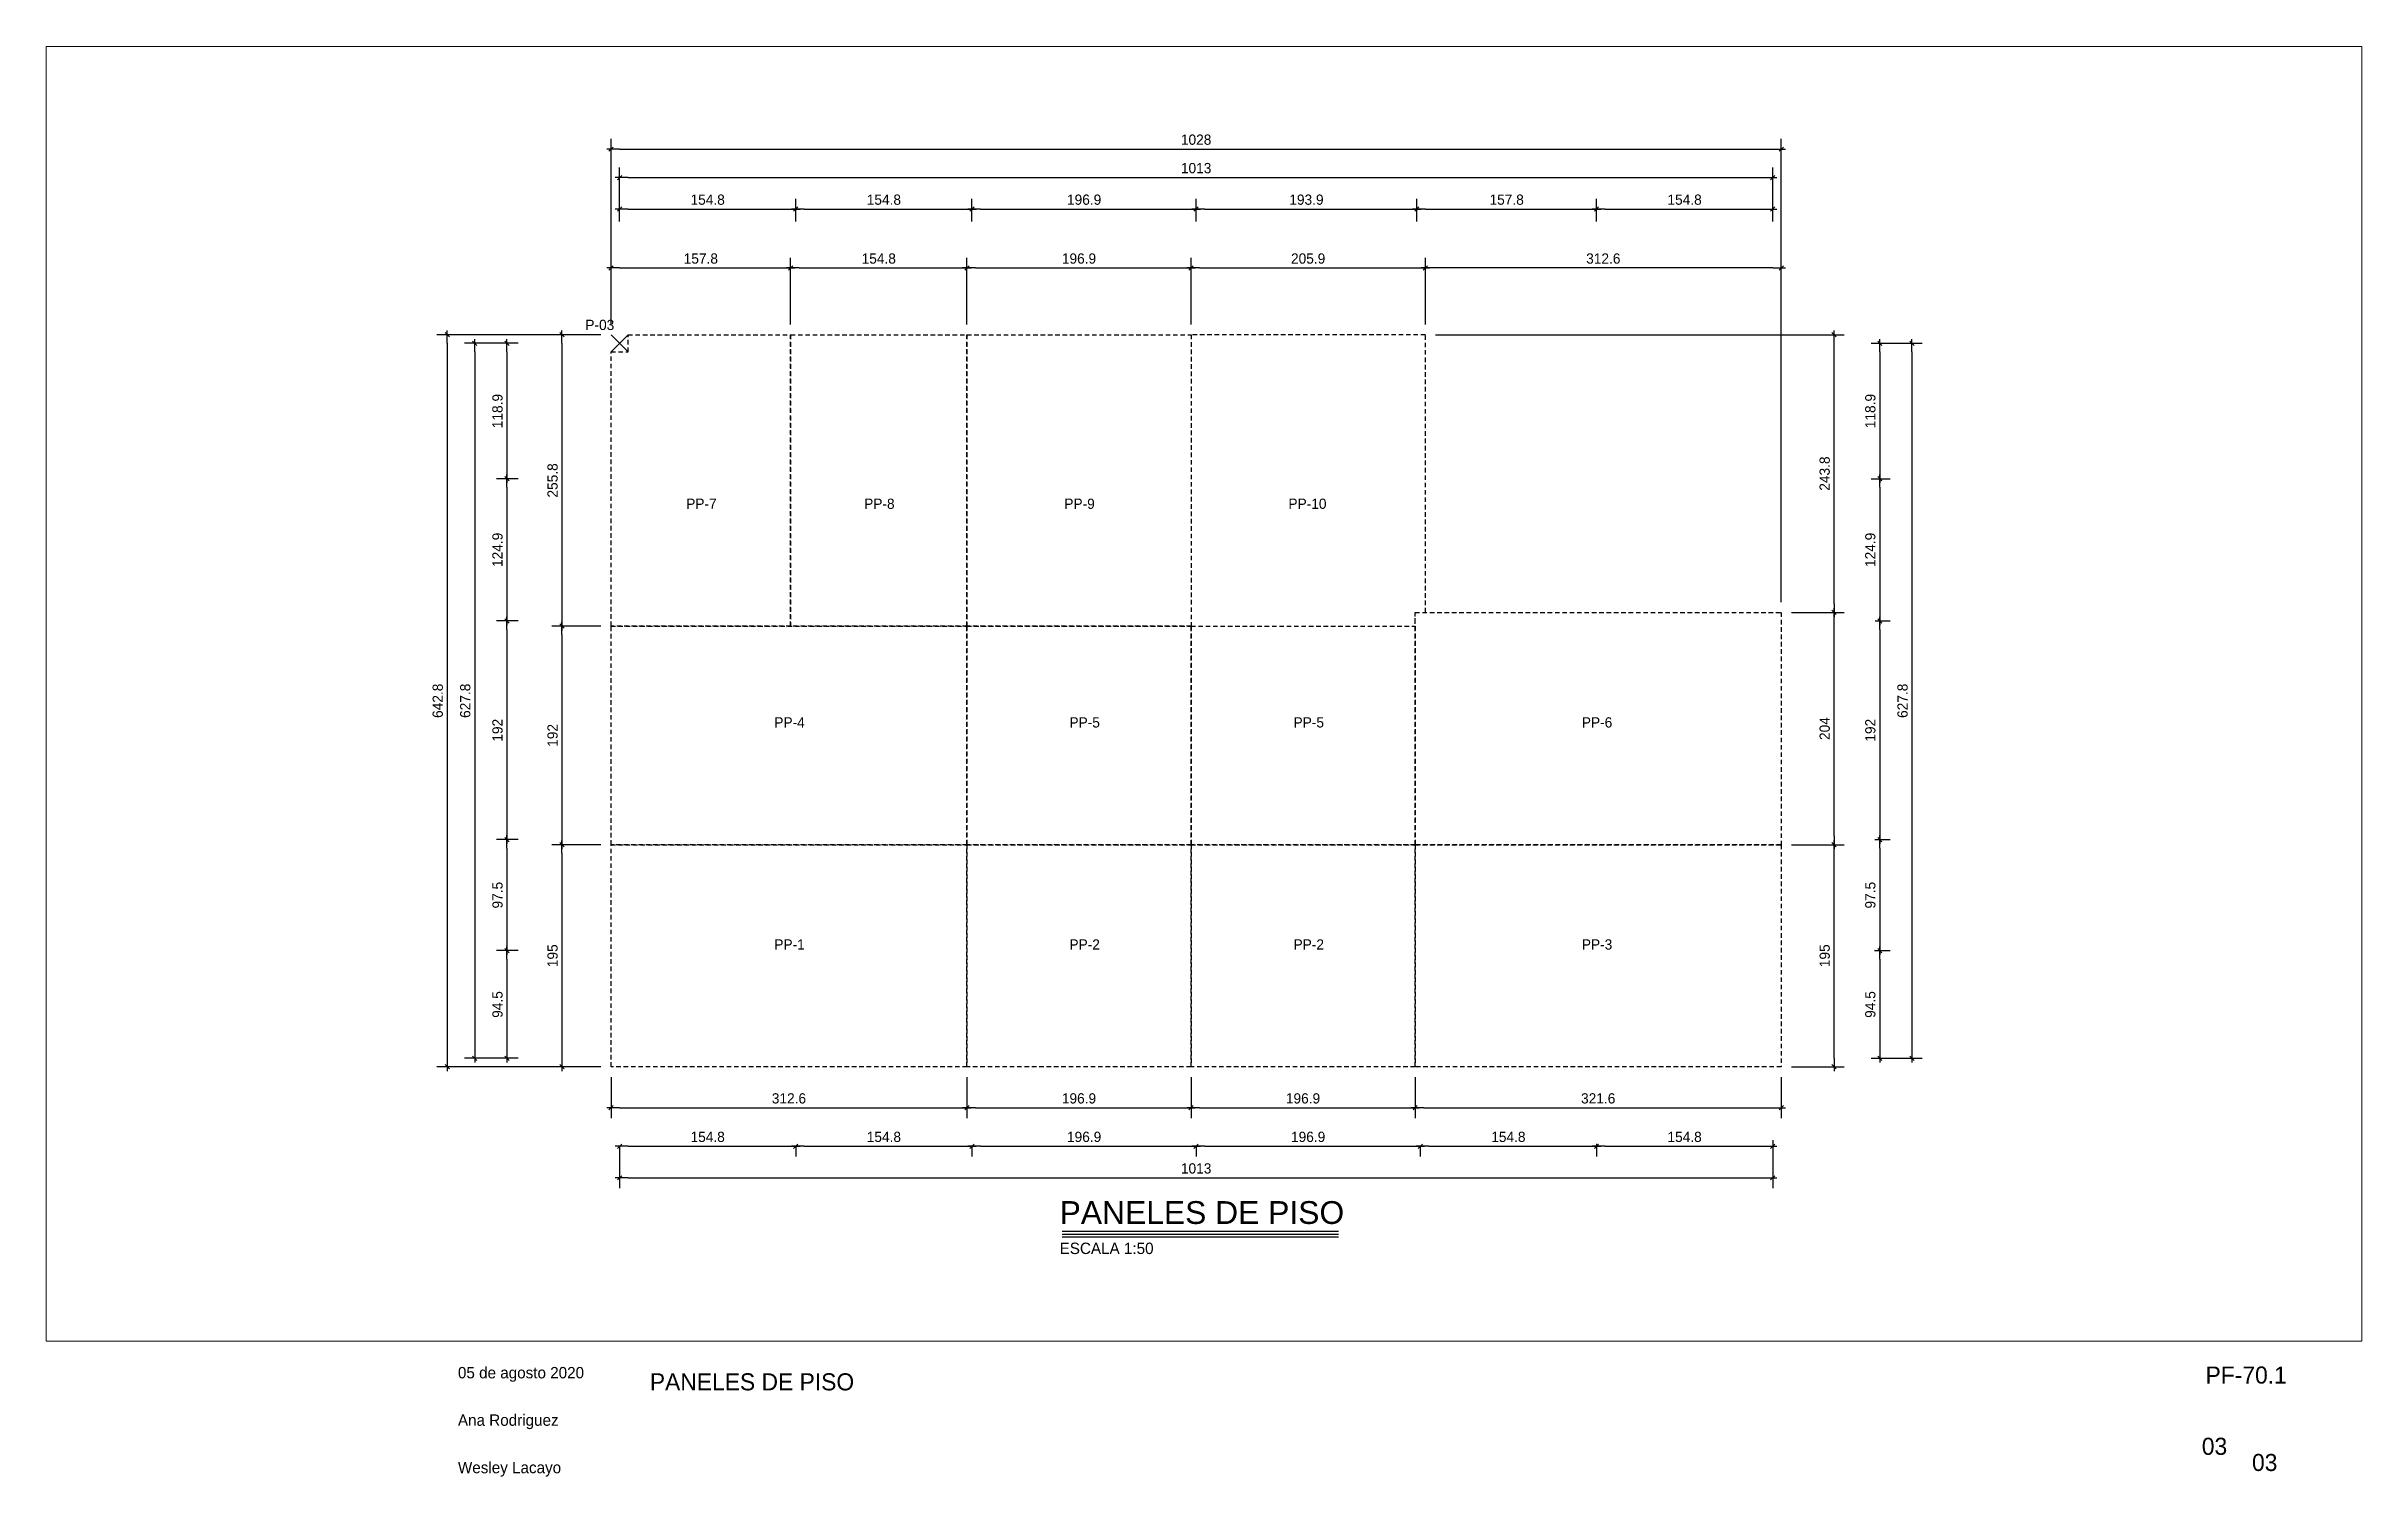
# Paper-space layout 'S-03' of a CAD drawing. Header units: millimetres. Extents: x 90.7 to 131.3, y 309.4 to 334.5.
# The model-space entities are those that its viewports show. They can reach past a viewport. Long polylines and large blocks are cut down to what shows.
import ezdxf
from ezdxf.enums import TextEntityAlignment as Align

# ---------------------------------------------------------------- set-up
doc = ezdxf.new("R2010")
doc.units = ezdxf.units.MM
doc.set_wipeout_variables(frame=1)
doc.linetypes.add('HIDDEN2', pattern=[4.7625, 3.175, -1.5875])
for name, color, linetype in [('0 @ 0.5', 7, 'Continuous'), ('PROYECCION DE PANELES', 4, 'Continuous'), ('TEXTO', 2, 'Continuous'), ('TEXTO @ 0.5', 2, 'Continuous'), ('TEXTOS TITULOS @ 0.5', 3, 'Continuous')]:
    doc.layers.add(name, color=color, linetype=linetype)
doc.styles.add('century gothic', font='GOTHIC.TTF')
doc.styles.add('NOTAS', font='GOTHIC.TTF')
doc.styles.add('SMCtitulos', font='sanss___.ttf')
doc.dimstyles.new('ANOTATIVE CM SMCONSTRUCCIONES', dxfattribs={"dimscale": 0, "dimtxt": 0.18, "dimasz": 0.15, "dimexe": 0.18, "dimexo": 0.18, "dimgap": 0.07, "dimtad": 1, "dimdec": 1, "dimlfac": 100, "dimdsep": 46, "dimtxsty": 'century gothic', "dimblk1": 'FLECHA1', "dimblk2": 'FLECHA1', "dimsah": 1, "dimcen": 0.18, "dimdle": 0.075, "dimclrd": 1, "dimclre": 1, "dimclrt": 2, "dimaunit": 1, "dimadec": 0, "dimazin": 2, "dimtfac": 0.75, "dimtdec": 1, "dimtix": 1, "dimtmove": 2, "dimatfit": 3, "dimfxl": 0.09, "dimtvp": 1.5, "dimtfill": 1, "dimtolj": 1, "dimtzin": 0, "dimarcsym": 0})

psp = doc.layouts.new('S-03')

# ---------------------------------------------------------------- texts
at = {"layer": 'TEXTO', "color": 2, "attachment_point": 1, "style": 'century gothic'}
for s, insert, char_height, width in [('05 de agosto 2020', (97.885, 311.32), 0.2, 3.7301), ('{\\H3.3333x;PANELES DE PISO} ', (101.257, 311.209), 0.09, 6.0848), ('PF-70.1', (128.59, 311.328), 0.3, 3.7301), ('Ana Rodriguez', (97.885, 310.487), 0.2, 3.7301), ('03', (128.524, 310.077), 0.3, 3.7301), ('Wesley Lacayo', (97.885, 309.654), 0.2, 3.7301), ('03', (129.406, 309.793), 0.3, 3.7301)]:
    psp.add_mtext(s, dxfattribs=dict(at, insert=insert, char_height=char_height, width=width))

msp = doc.modelspace()

# ---------------------------------------------------------------- texts
at = {"layer": 'TEXTO @ 0.5', "color": 2, "char_height": 0.09, "width": 0.238534, "attachment_point": 1, "style": 'century gothic'}
for s, insert in [('PP-7', (19444.6936, 4520.7821)), ('PP-8', (19446.2567, 4520.7821)), ('PP-9', (19448.0151, 4520.7821)), ('PP-10', (19449.9838, 4520.7821)), ('PP-4', (19445.4676, 4518.8621)), ('PP-5', (19448.0601, 4518.8621)), ('PP-5', (19450.0288, 4518.8621)), ('PP-6', (19452.5613, 4518.8621)), ('PP-1', (19445.4676, 4516.9121)), ('PP-2', (19448.0601, 4516.9121)), ('PP-2', (19450.0288, 4516.9121)), ('PP-3', (19452.5613, 4516.9121))]:
    msp.add_mtext(s, dxfattribs=dict(at, insert=insert))

# ---------------------------------------------------------------- blocks, each defined once
blk = doc.blocks.new('*U16')
at = {"color": 2}
blk.add_line((0, 0.052), (4.856, 0.052), dxfattribs=at)
at = {"color": 250}
blk.add_line((0, 0), (4.856, 0), dxfattribs=at)
at = {"color": 7}
blk.add_line((0, -0.047), (4.856, -0.047), dxfattribs=at)
at = {"color": 0, "linetype": 'ByBlock', "lineweight": -2, "style": 'NOTAS'}
for tag, p in [('1TITLE', (0.027, 1.014)), ('2TITLE', (-0.043, 0.181))]:
    blk.add_attdef(tag, p, '', height=0.3, dxfattribs=at)
blk.add_attdef('SCALE', text='', height=0.18, dxfattribs=at).set_placement((-0.043, -0.148), align=Align.TOP_LEFT)
blk = doc.blocks.new('FLECHA1')
at = {"color": 1}
blk.add_line((-1, 0), (0.5, 0), dxfattribs=at)
at = {"color": 4}
blk.add_line((-0.25, -0.25), (0.25, 0.25), dxfattribs=at)
blk = doc.blocks.new('*D384')
at = {"color": 1, "lineweight": -2, "transparency": 16777216}
for p, q in [((19444.108, 4523.216), (19444.108, 4523.415)), ((19445.656, 4523.216), (19445.656, 4523.415)), ((19444.183, 4523.325), (19445.581, 4523.325))]:
    blk.add_line(p, q, dxfattribs=at)
at = {"layer": 'Defpoints', "color": 0, "transparency": 16777216}
for p in [(19445.656, 4523.325), (19444.108, 4523.126), (19445.656, 4523.126)]:
    blk.add_point(p, dxfattribs=at)
at = {"color": 1, "lineweight": -2, "transparency": 16777216, "xscale": 0.075, "yscale": 0.075, "zscale": 0.075, "rotation": 180}
blk.add_blockref('FLECHA1', (19444.108, 4523.325), dxfattribs=at)
at = {"color": 1, "lineweight": -2, "transparency": 16777216, "xscale": 0.075, "yscale": 0.075, "zscale": 0.075}
blk.add_blockref('FLECHA1', (19445.656, 4523.325), dxfattribs=at)
at = {"color": 2, "transparency": 16777216, "insert": (19444.882, 4523.407), "char_height": 0.09, "attachment_point": 5, "style": 'century gothic', "bg_fill": 3, "box_fill_scale": 1.1, "bg_fill_color": 256, "bg_fill_true_color": 13158600, "bg_fill_transparency": 0}
blk.add_mtext('\\A1;154.8', dxfattribs=at)
blk = doc.blocks.new('*D385')
at = {"color": 1, "lineweight": -2, "transparency": 16777216}
for p, q in [((19445.656, 4523.216), (19445.656, 4523.415)), ((19447.204, 4523.216), (19447.204, 4523.415)), ((19445.731, 4523.325), (19447.129, 4523.325))]:
    blk.add_line(p, q, dxfattribs=at)
at = {"layer": 'Defpoints', "color": 0, "transparency": 16777216}
for p in [(19447.204, 4523.325), (19445.656, 4523.126), (19447.204, 4523.126)]:
    blk.add_point(p, dxfattribs=at)
at = {"color": 1, "lineweight": -2, "transparency": 16777216, "xscale": 0.075, "yscale": 0.075, "zscale": 0.075, "rotation": 180}
blk.add_blockref('FLECHA1', (19445.656, 4523.325), dxfattribs=at)
at = {"color": 1, "lineweight": -2, "transparency": 16777216, "xscale": 0.075, "yscale": 0.075, "zscale": 0.075}
blk.add_blockref('FLECHA1', (19447.204, 4523.325), dxfattribs=at)
at = {"color": 2, "transparency": 16777216, "insert": (19446.43, 4523.407), "char_height": 0.09, "attachment_point": 5, "style": 'century gothic', "bg_fill": 3, "box_fill_scale": 1.1, "bg_fill_color": 256, "bg_fill_true_color": 13158600, "bg_fill_transparency": 0}
blk.add_mtext('\\A1;154.8', dxfattribs=at)
blk = doc.blocks.new('*D386')
at = {"color": 1, "lineweight": -2, "transparency": 16777216}
for p, q in [((19447.204, 4523.33), (19447.204, 4523.415)), ((19449.173, 4523.32), (19449.173, 4523.415)), ((19447.279, 4523.325), (19449.098, 4523.325))]:
    blk.add_line(p, q, dxfattribs=at)
at = {"layer": 'Defpoints', "color": 0, "transparency": 16777216}
for p in [(19447.204, 4523.24), (19449.173, 4523.325), (19449.173, 4523.23)]:
    blk.add_point(p, dxfattribs=at)
at = {"color": 1, "lineweight": -2, "transparency": 16777216, "xscale": 0.075, "yscale": 0.075, "zscale": 0.075, "rotation": 180}
blk.add_blockref('FLECHA1', (19447.204, 4523.325), dxfattribs=at)
at = {"color": 1, "lineweight": -2, "transparency": 16777216, "xscale": 0.075, "yscale": 0.075, "zscale": 0.075}
blk.add_blockref('FLECHA1', (19449.173, 4523.325), dxfattribs=at)
at = {"color": 2, "transparency": 16777216, "insert": (19448.189, 4523.407), "char_height": 0.09, "attachment_point": 5, "style": 'century gothic', "bg_fill": 3, "box_fill_scale": 1.1, "bg_fill_color": 256, "bg_fill_true_color": 13158600, "bg_fill_transparency": 0}
blk.add_mtext('\\A1;196.9', dxfattribs=at)
blk = doc.blocks.new('*D387')
at = {"color": 1, "lineweight": -2, "transparency": 16777216}
for p, q in [((19449.173, 4523.32), (19449.173, 4523.415)), ((19449.248, 4523.325), (19451.037, 4523.325))]:
    blk.add_line(p, q, dxfattribs=at)
at = {"layer": 'Defpoints', "color": 0, "transparency": 16777216}
for p in [(19449.173, 4523.23), (19451.112, 4523.325), (19451.112, 4523.325)]:
    blk.add_point(p, dxfattribs=at)
at = {"color": 1, "lineweight": -2, "transparency": 16777216, "xscale": 0.075, "yscale": 0.075, "zscale": 0.075, "rotation": 180}
blk.add_blockref('FLECHA1', (19449.173, 4523.325), dxfattribs=at)
at = {"color": 1, "lineweight": -2, "transparency": 16777216, "xscale": 0.075, "yscale": 0.075, "zscale": 0.075}
blk.add_blockref('FLECHA1', (19451.112, 4523.325), dxfattribs=at)
at = {"color": 2, "transparency": 16777216, "insert": (19450.142, 4523.407), "char_height": 0.09, "attachment_point": 5, "style": 'century gothic', "bg_fill": 3, "box_fill_scale": 1.1, "bg_fill_color": 256, "bg_fill_true_color": 13158600, "bg_fill_transparency": 0}
blk.add_mtext('\\A1;193.9', dxfattribs=at)
blk = doc.blocks.new('*D388')
at = {"color": 1, "lineweight": -2, "transparency": 16777216}
for p, q in [((19452.69, 4523.302), (19452.69, 4523.415)), ((19451.187, 4523.325), (19452.615, 4523.325))]:
    blk.add_line(p, q, dxfattribs=at)
at = {"layer": 'Defpoints', "color": 0, "transparency": 16777216}
for p in [(19451.112, 4523.325), (19452.69, 4523.325), (19452.69, 4523.212)]:
    blk.add_point(p, dxfattribs=at)
at = {"color": 1, "lineweight": -2, "transparency": 16777216, "xscale": 0.075, "yscale": 0.075, "zscale": 0.075, "rotation": 180}
blk.add_blockref('FLECHA1', (19451.112, 4523.325), dxfattribs=at)
at = {"color": 1, "lineweight": -2, "transparency": 16777216, "xscale": 0.075, "yscale": 0.075, "zscale": 0.075}
blk.add_blockref('FLECHA1', (19452.69, 4523.325), dxfattribs=at)
at = {"color": 2, "transparency": 16777216, "insert": (19451.901, 4523.407), "char_height": 0.09, "attachment_point": 5, "style": 'century gothic', "bg_fill": 3, "box_fill_scale": 1.1, "bg_fill_color": 256, "bg_fill_true_color": 13158600, "bg_fill_transparency": 0}
blk.add_mtext('\\A1;157.8', dxfattribs=at)
blk = doc.blocks.new('*D389')
at = {"color": 1, "lineweight": -2, "transparency": 16777216}
for p, q in [((19452.69, 4523.302), (19452.69, 4523.415)), ((19454.238, 4523.216), (19454.238, 4523.415)), ((19452.765, 4523.325), (19454.163, 4523.325))]:
    blk.add_line(p, q, dxfattribs=at)
at = {"layer": 'Defpoints', "color": 0, "transparency": 16777216}
for p in [(19452.69, 4523.212), (19454.238, 4523.325), (19454.238, 4523.126)]:
    blk.add_point(p, dxfattribs=at)
at = {"color": 1, "lineweight": -2, "transparency": 16777216, "xscale": 0.075, "yscale": 0.075, "zscale": 0.075, "rotation": 180}
blk.add_blockref('FLECHA1', (19452.69, 4523.325), dxfattribs=at)
at = {"color": 1, "lineweight": -2, "transparency": 16777216, "xscale": 0.075, "yscale": 0.075, "zscale": 0.075}
blk.add_blockref('FLECHA1', (19454.238, 4523.325), dxfattribs=at)
at = {"color": 2, "transparency": 16777216, "insert": (19453.464, 4523.407), "char_height": 0.09, "attachment_point": 5, "style": 'century gothic', "bg_fill": 3, "box_fill_scale": 1.1, "bg_fill_color": 256, "bg_fill_true_color": 13158600, "bg_fill_transparency": 0}
blk.add_mtext('\\A1;154.8', dxfattribs=at)
blk = doc.blocks.new('*D390')
at = {"color": 1, "lineweight": -2, "transparency": 16777216}
for p, q in [((19444.108, 4523.33), (19444.108, 4523.691)), ((19454.238, 4523.216), (19454.238, 4523.691)), ((19444.183, 4523.601), (19454.163, 4523.601))]:
    blk.add_line(p, q, dxfattribs=at)
at = {"layer": 'Defpoints', "color": 0, "transparency": 16777216}
for p in [(19454.238, 4523.601), (19444.108, 4523.24), (19454.238, 4523.126)]:
    blk.add_point(p, dxfattribs=at)
at = {"color": 1, "lineweight": -2, "transparency": 16777216, "xscale": 0.075, "yscale": 0.075, "zscale": 0.075, "rotation": 180}
blk.add_blockref('FLECHA1', (19444.108, 4523.601), dxfattribs=at)
at = {"color": 1, "lineweight": -2, "transparency": 16777216, "xscale": 0.075, "yscale": 0.075, "zscale": 0.075}
blk.add_blockref('FLECHA1', (19454.238, 4523.601), dxfattribs=at)
at = {"color": 2, "transparency": 16777216, "insert": (19449.173, 4523.684), "char_height": 0.09, "attachment_point": 5, "style": 'century gothic', "bg_fill": 3, "box_fill_scale": 1.1, "bg_fill_color": 256, "bg_fill_true_color": 13158600, "bg_fill_transparency": 0}
blk.add_mtext('\\A1;1013', dxfattribs=at)
blk = doc.blocks.new('*D391')
at = {"color": 1, "lineweight": -2, "transparency": 16777216}
for p, q in [((19443.216, 4522.146), (19443.028, 4522.146)), ((19443.118, 4522.071), (19443.118, 4521.032)), ((19443.216, 4520.957), (19443.028, 4520.957))]:
    blk.add_line(p, q, dxfattribs=at)
at = {"layer": 'Defpoints', "color": 0, "transparency": 16777216}
for p in [(19443.306, 4522.146), (19443.118, 4520.957), (19443.306, 4520.957)]:
    blk.add_point(p, dxfattribs=at)
at = {"color": 1, "lineweight": -2, "transparency": 16777216, "xscale": 0.075, "yscale": 0.075, "zscale": 0.075}
for p, rotation in [((19443.118, 4522.146), 90), ((19443.118, 4520.957), 270)]:
    blk.add_blockref('FLECHA1', p, dxfattribs=dict(at, rotation=rotation))
at = {"color": 2, "transparency": 16777216, "insert": (19443.036, 4521.551), "char_height": 0.09, "attachment_point": 5, "rotation": 90, "style": 'century gothic', "bg_fill": 3, "box_fill_scale": 1.1, "bg_fill_color": 256, "bg_fill_true_color": 13158600, "bg_fill_transparency": 0}
blk.add_mtext('\\A1;118.9', dxfattribs=at)
blk = doc.blocks.new('*D392')
at = {"color": 1, "lineweight": -2, "transparency": 16777216}
for p, q in [((19443.216, 4520.957), (19443.028, 4520.957)), ((19443.118, 4520.882), (19443.118, 4519.783)), ((19443.216, 4519.708), (19443.028, 4519.708))]:
    blk.add_line(p, q, dxfattribs=at)
at = {"layer": 'Defpoints', "color": 0, "transparency": 16777216}
for p in [(19443.306, 4520.957), (19443.118, 4519.708), (19443.306, 4519.708)]:
    blk.add_point(p, dxfattribs=at)
at = {"color": 1, "lineweight": -2, "transparency": 16777216, "xscale": 0.075, "yscale": 0.075, "zscale": 0.075}
for p, rotation in [((19443.118, 4520.957), 90), ((19443.118, 4519.708), 270)]:
    blk.add_blockref('FLECHA1', p, dxfattribs=dict(at, rotation=rotation))
at = {"color": 2, "transparency": 16777216, "insert": (19443.036, 4520.332), "char_height": 0.09, "attachment_point": 5, "rotation": 90, "style": 'century gothic', "bg_fill": 3, "box_fill_scale": 1.1, "bg_fill_color": 256, "bg_fill_true_color": 13158600, "bg_fill_transparency": 0}
blk.add_mtext('\\A1;124.9', dxfattribs=at)
blk = doc.blocks.new('*D393')
at = {"color": 1, "lineweight": -2, "transparency": 16777216}
for p, q in [((19443.216, 4519.708), (19443.028, 4519.708)), ((19443.118, 4519.633), (19443.118, 4517.863)), ((19443.216, 4517.788), (19443.028, 4517.788))]:
    blk.add_line(p, q, dxfattribs=at)
at = {"layer": 'Defpoints', "color": 0, "transparency": 16777216}
for p in [(19443.306, 4519.708), (19443.118, 4517.788), (19443.306, 4517.788)]:
    blk.add_point(p, dxfattribs=at)
at = {"color": 1, "lineweight": -2, "transparency": 16777216, "xscale": 0.075, "yscale": 0.075, "zscale": 0.075}
for p, rotation in [((19443.118, 4519.708), 90), ((19443.118, 4517.788), 270)]:
    blk.add_blockref('FLECHA1', p, dxfattribs=dict(at, rotation=rotation))
at = {"color": 2, "transparency": 16777216, "insert": (19443.036, 4518.748), "char_height": 0.09, "attachment_point": 5, "rotation": 90, "style": 'century gothic', "bg_fill": 3, "box_fill_scale": 1.1, "bg_fill_color": 256, "bg_fill_true_color": 13158600, "bg_fill_transparency": 0}
blk.add_mtext('\\A1;192', dxfattribs=at)
blk = doc.blocks.new('*D394')
at = {"color": 1, "lineweight": -2, "transparency": 16777216}
for p, q in [((19443.216, 4522.146), (19442.746, 4522.146)), ((19442.836, 4522.071), (19442.836, 4515.943)), ((19443.216, 4515.868), (19442.746, 4515.868))]:
    blk.add_line(p, q, dxfattribs=at)
at = {"layer": 'Defpoints', "color": 0, "transparency": 16777216}
for p in [(19443.306, 4522.146), (19442.836, 4515.868), (19443.306, 4515.868)]:
    blk.add_point(p, dxfattribs=at)
at = {"color": 1, "lineweight": -2, "transparency": 16777216, "xscale": 0.075, "yscale": 0.075, "zscale": 0.075}
for p, rotation in [((19442.836, 4522.146), 90), ((19442.836, 4515.868), 270)]:
    blk.add_blockref('FLECHA1', p, dxfattribs=dict(at, rotation=rotation))
at = {"color": 2, "transparency": 16777216, "insert": (19442.753, 4519.007), "char_height": 0.09, "attachment_point": 5, "rotation": 90, "style": 'century gothic', "bg_fill": 3, "box_fill_scale": 1.1, "bg_fill_color": 256, "bg_fill_true_color": 13158600, "bg_fill_transparency": 0}
blk.add_mtext('\\A1;627.8', dxfattribs=at)
blk = doc.blocks.new('*D395')
at = {"color": 1, "lineweight": -2, "transparency": 16777216}
for p, q in [((19447.204, 4515.089), (19447.204, 4515.005)), ((19447.279, 4515.095), (19449.098, 4515.095)), ((19449.173, 4515.099), (19449.173, 4515.005))]:
    blk.add_line(p, q, dxfattribs=at)
at = {"layer": 'Defpoints', "color": 0, "transparency": 16777216}
for p in [(19447.204, 4515.179), (19449.173, 4515.189), (19449.173, 4515.095)]:
    blk.add_point(p, dxfattribs=at)
at = {"color": 1, "lineweight": -2, "transparency": 16777216, "xscale": 0.075, "yscale": 0.075, "zscale": 0.075, "rotation": 180}
blk.add_blockref('FLECHA1', (19447.204, 4515.095), dxfattribs=at)
at = {"color": 1, "lineweight": -2, "transparency": 16777216, "xscale": 0.075, "yscale": 0.075, "zscale": 0.075}
blk.add_blockref('FLECHA1', (19449.173, 4515.095), dxfattribs=at)
at = {"color": 2, "transparency": 16777216, "insert": (19448.189, 4515.177), "char_height": 0.09, "attachment_point": 5, "style": 'century gothic', "bg_fill": 3, "box_fill_scale": 1.1, "bg_fill_color": 256, "bg_fill_true_color": 13158600, "bg_fill_transparency": 0}
blk.add_mtext('\\A1;196.9', dxfattribs=at)
blk = doc.blocks.new('*D396')
at = {"color": 1, "lineweight": -2, "transparency": 16777216}
for p, q in [((19449.173, 4515.099), (19449.173, 4515.005)), ((19449.248, 4515.095), (19451.067, 4515.095))]:
    blk.add_line(p, q, dxfattribs=at)
at = {"layer": 'Defpoints', "color": 0, "transparency": 16777216}
for p in [(19449.173, 4515.189), (19451.142, 4515.095), (19451.142, 4515.095)]:
    blk.add_point(p, dxfattribs=at)
at = {"color": 1, "lineweight": -2, "transparency": 16777216, "xscale": 0.075, "yscale": 0.075, "zscale": 0.075, "rotation": 180}
blk.add_blockref('FLECHA1', (19449.173, 4515.095), dxfattribs=at)
at = {"color": 1, "lineweight": -2, "transparency": 16777216, "xscale": 0.075, "yscale": 0.075, "zscale": 0.075}
blk.add_blockref('FLECHA1', (19451.142, 4515.095), dxfattribs=at)
at = {"color": 2, "transparency": 16777216, "insert": (19450.157, 4515.177), "char_height": 0.09, "attachment_point": 5, "style": 'century gothic', "bg_fill": 3, "box_fill_scale": 1.1, "bg_fill_color": 256, "bg_fill_true_color": 13158600, "bg_fill_transparency": 0}
blk.add_mtext('\\A1;196.9', dxfattribs=at)
blk = doc.blocks.new('*D397')
at = {"color": 1, "lineweight": -2, "transparency": 16777216}
for p, q in [((19452.69, 4515.117), (19452.69, 4515.005)), ((19452.765, 4515.095), (19454.163, 4515.095)), ((19454.238, 4515.149), (19454.238, 4515.005))]:
    blk.add_line(p, q, dxfattribs=at)
at = {"layer": 'Defpoints', "color": 0, "transparency": 16777216}
for p in [(19452.69, 4515.207), (19454.238, 4515.239), (19454.238, 4515.095)]:
    blk.add_point(p, dxfattribs=at)
at = {"color": 1, "lineweight": -2, "transparency": 16777216, "xscale": 0.075, "yscale": 0.075, "zscale": 0.075, "rotation": 180}
blk.add_blockref('FLECHA1', (19452.69, 4515.095), dxfattribs=at)
at = {"color": 1, "lineweight": -2, "transparency": 16777216, "xscale": 0.075, "yscale": 0.075, "zscale": 0.075}
blk.add_blockref('FLECHA1', (19454.238, 4515.095), dxfattribs=at)
at = {"color": 2, "transparency": 16777216, "insert": (19453.464, 4515.177), "char_height": 0.09, "attachment_point": 5, "style": 'century gothic', "bg_fill": 3, "box_fill_scale": 1.1, "bg_fill_color": 256, "bg_fill_true_color": 13158600, "bg_fill_transparency": 0}
blk.add_mtext('\\A1;154.8', dxfattribs=at)
blk = doc.blocks.new('*D398')
at = {"color": 1, "lineweight": -2, "transparency": 16777216}
for p, q in [((19444.108, 4515.089), (19444.108, 4514.728)), ((19454.238, 4515.149), (19454.238, 4514.728)), ((19444.183, 4514.818), (19454.163, 4514.818))]:
    blk.add_line(p, q, dxfattribs=at)
at = {"layer": 'Defpoints', "color": 0, "transparency": 16777216}
for p in [(19444.108, 4515.179), (19454.238, 4515.239), (19454.238, 4514.818)]:
    blk.add_point(p, dxfattribs=at)
at = {"color": 1, "lineweight": -2, "transparency": 16777216, "xscale": 0.075, "yscale": 0.075, "zscale": 0.075, "rotation": 180}
blk.add_blockref('FLECHA1', (19444.108, 4514.818), dxfattribs=at)
at = {"color": 1, "lineweight": -2, "transparency": 16777216, "xscale": 0.075, "yscale": 0.075, "zscale": 0.075}
blk.add_blockref('FLECHA1', (19454.238, 4514.818), dxfattribs=at)
at = {"color": 2, "transparency": 16777216, "insert": (19449.173, 4514.9), "char_height": 0.09, "attachment_point": 5, "style": 'century gothic', "bg_fill": 3, "box_fill_scale": 1.1, "bg_fill_color": 256, "bg_fill_true_color": 13158600, "bg_fill_transparency": 0}
blk.add_mtext('\\A1;1013', dxfattribs=at)
blk = doc.blocks.new('*D399')
at = {"color": 1, "lineweight": -2, "transparency": 16777216}
for p, q in [((19455.102, 4522.146), (19455.269, 4522.146)), ((19455.179, 4522.071), (19455.179, 4521.032)), ((19455.102, 4520.957), (19455.269, 4520.957))]:
    blk.add_line(p, q, dxfattribs=at)
at = {"layer": 'Defpoints', "color": 0, "transparency": 16777216}
for p in [(19455.012, 4522.146), (19455.012, 4520.957), (19455.179, 4520.957)]:
    blk.add_point(p, dxfattribs=at)
at = {"color": 1, "lineweight": -2, "transparency": 16777216, "xscale": 0.075, "yscale": 0.075, "zscale": 0.075}
for p, rotation in [((19455.179, 4522.146), 90), ((19455.179, 4520.957), 270)]:
    blk.add_blockref('FLECHA1', p, dxfattribs=dict(at, rotation=rotation))
at = {"color": 2, "transparency": 16777216, "insert": (19455.096, 4521.551), "char_height": 0.09, "attachment_point": 5, "rotation": 90, "style": 'century gothic', "bg_fill": 3, "box_fill_scale": 1.1, "bg_fill_color": 256, "bg_fill_true_color": 13158600, "bg_fill_transparency": 0}
blk.add_mtext('\\A1;118.9', dxfattribs=at)
blk = doc.blocks.new('*D400')
at = {"color": 1, "lineweight": -2, "transparency": 16777216}
for p, q in [((19455.102, 4520.957), (19455.269, 4520.957)), ((19455.179, 4520.882), (19455.179, 4519.783)), ((19455.137, 4519.708), (19455.269, 4519.708))]:
    blk.add_line(p, q, dxfattribs=at)
at = {"layer": 'Defpoints', "color": 0, "transparency": 16777216}
for p in [(19455.012, 4520.957), (19455.047, 4519.708), (19455.179, 4519.708)]:
    blk.add_point(p, dxfattribs=at)
at = {"color": 1, "lineweight": -2, "transparency": 16777216, "xscale": 0.075, "yscale": 0.075, "zscale": 0.075}
for p, rotation in [((19455.179, 4520.957), 90), ((19455.179, 4519.708), 270)]:
    blk.add_blockref('FLECHA1', p, dxfattribs=dict(at, rotation=rotation))
at = {"color": 2, "transparency": 16777216, "insert": (19455.096, 4520.332), "char_height": 0.09, "attachment_point": 5, "rotation": 90, "style": 'century gothic', "bg_fill": 3, "box_fill_scale": 1.1, "bg_fill_color": 256, "bg_fill_true_color": 13158600, "bg_fill_transparency": 0}
blk.add_mtext('\\A1;124.9', dxfattribs=at)
blk = doc.blocks.new('*D401')
at = {"color": 1, "lineweight": -2, "transparency": 16777216}
for p, q in [((19455.137, 4519.708), (19455.269, 4519.708)), ((19455.179, 4519.633), (19455.179, 4517.863)), ((19455.134, 4517.788), (19455.269, 4517.788))]:
    blk.add_line(p, q, dxfattribs=at)
at = {"layer": 'Defpoints', "color": 0, "transparency": 16777216}
for p in [(19455.047, 4519.708), (19455.044, 4517.788), (19455.179, 4517.788)]:
    blk.add_point(p, dxfattribs=at)
at = {"color": 1, "lineweight": -2, "transparency": 16777216, "xscale": 0.075, "yscale": 0.075, "zscale": 0.075}
for p, rotation in [((19455.179, 4519.708), 90), ((19455.179, 4517.788), 270)]:
    blk.add_blockref('FLECHA1', p, dxfattribs=dict(at, rotation=rotation))
at = {"color": 2, "transparency": 16777216, "insert": (19455.096, 4518.748), "char_height": 0.09, "attachment_point": 5, "rotation": 90, "style": 'century gothic', "bg_fill": 3, "box_fill_scale": 1.1, "bg_fill_color": 256, "bg_fill_true_color": 13158600, "bg_fill_transparency": 0}
blk.add_mtext('\\A1;192', dxfattribs=at)
blk = doc.blocks.new('*D402')
at = {"color": 1, "lineweight": -2, "transparency": 16777216}
for p, q in [((19455.134, 4517.788), (19455.269, 4517.788)), ((19455.179, 4517.713), (19455.179, 4516.888)), ((19455.133, 4516.813), (19455.269, 4516.813))]:
    blk.add_line(p, q, dxfattribs=at)
at = {"layer": 'Defpoints', "color": 0, "transparency": 16777216}
for p in [(19455.044, 4517.788), (19455.043, 4516.813), (19455.179, 4516.813)]:
    blk.add_point(p, dxfattribs=at)
at = {"color": 1, "lineweight": -2, "transparency": 16777216, "xscale": 0.075, "yscale": 0.075, "zscale": 0.075}
for p, rotation in [((19455.179, 4517.788), 90), ((19455.179, 4516.813), 270)]:
    blk.add_blockref('FLECHA1', p, dxfattribs=dict(at, rotation=rotation))
at = {"color": 2, "transparency": 16777216, "insert": (19455.096, 4517.3), "char_height": 0.09, "attachment_point": 5, "rotation": 90, "style": 'century gothic', "bg_fill": 3, "box_fill_scale": 1.1, "bg_fill_color": 256, "bg_fill_true_color": 13158600, "bg_fill_transparency": 0}
blk.add_mtext('\\A1;97.5', dxfattribs=at)
blk = doc.blocks.new('*D403')
at = {"color": 1, "lineweight": -2, "transparency": 16777216}
for p, q in [((19455.133, 4516.813), (19455.269, 4516.813)), ((19455.179, 4516.738), (19455.179, 4515.943)), ((19455.102, 4515.868), (19455.269, 4515.868))]:
    blk.add_line(p, q, dxfattribs=at)
at = {"layer": 'Defpoints', "color": 0, "transparency": 16777216}
for p in [(19455.043, 4516.813), (19455.012, 4515.868), (19455.179, 4515.868)]:
    blk.add_point(p, dxfattribs=at)
at = {"color": 1, "lineweight": -2, "transparency": 16777216, "xscale": 0.075, "yscale": 0.075, "zscale": 0.075}
for p, rotation in [((19455.179, 4516.813), 90), ((19455.179, 4515.868), 270)]:
    blk.add_blockref('FLECHA1', p, dxfattribs=dict(at, rotation=rotation))
at = {"color": 2, "transparency": 16777216, "insert": (19455.096, 4516.34), "char_height": 0.09, "attachment_point": 5, "rotation": 90, "style": 'century gothic', "bg_fill": 3, "box_fill_scale": 1.1, "bg_fill_color": 256, "bg_fill_true_color": 13158600, "bg_fill_transparency": 0}
blk.add_mtext('\\A1;94.5', dxfattribs=at)
blk = doc.blocks.new('*D404')
at = {"color": 1, "lineweight": -2, "transparency": 16777216}
for p, q in [((19455.102, 4522.146), (19455.551, 4522.146)), ((19455.461, 4522.071), (19455.461, 4515.943)), ((19455.102, 4515.868), (19455.551, 4515.868))]:
    blk.add_line(p, q, dxfattribs=at)
at = {"layer": 'Defpoints', "color": 0, "transparency": 16777216}
for p in [(19455.012, 4522.146), (19455.012, 4515.868), (19455.461, 4515.868)]:
    blk.add_point(p, dxfattribs=at)
at = {"color": 1, "lineweight": -2, "transparency": 16777216, "xscale": 0.075, "yscale": 0.075, "zscale": 0.075}
for p, rotation in [((19455.461, 4522.146), 90), ((19455.461, 4515.868), 270)]:
    blk.add_blockref('FLECHA1', p, dxfattribs=dict(at, rotation=rotation))
at = {"color": 2, "transparency": 16777216, "insert": (19455.379, 4519.007), "char_height": 0.09, "attachment_point": 5, "rotation": 90, "style": 'century gothic', "bg_fill": 3, "box_fill_scale": 1.1, "bg_fill_color": 256, "bg_fill_true_color": 13158600, "bg_fill_transparency": 0}
blk.add_mtext('\\A1;627.8', dxfattribs=at)
blk = doc.blocks.new('*D405')
at = {"color": 1, "lineweight": -2, "transparency": 16777216}
for p, q in [((19445.656, 4523.216), (19445.656, 4523.415)), ((19447.204, 4523.216), (19447.204, 4523.415)), ((19445.731, 4523.325), (19447.129, 4523.325))]:
    blk.add_line(p, q, dxfattribs=at)
at = {"layer": 'Defpoints', "color": 0, "transparency": 16777216}
for p in [(19447.204, 4523.325), (19445.656, 4523.126), (19447.204, 4523.126)]:
    blk.add_point(p, dxfattribs=at)
at = {"color": 1, "lineweight": -2, "transparency": 16777216, "xscale": 0.075, "yscale": 0.075, "zscale": 0.075, "rotation": 180}
blk.add_blockref('FLECHA1', (19445.656, 4523.325), dxfattribs=at)
at = {"color": 1, "lineweight": -2, "transparency": 16777216, "xscale": 0.075, "yscale": 0.075, "zscale": 0.075}
blk.add_blockref('FLECHA1', (19447.204, 4523.325), dxfattribs=at)
at = {"color": 2, "transparency": 16777216, "insert": (19446.43, 4523.407), "char_height": 0.09, "attachment_point": 5, "style": 'century gothic', "bg_fill": 3, "box_fill_scale": 1.1, "bg_fill_color": 256, "bg_fill_true_color": 13158600, "bg_fill_transparency": 0}
blk.add_mtext('\\A1;154.8', dxfattribs=at)
blk = doc.blocks.new('*D406')
at = {"color": 1, "lineweight": -2, "transparency": 16777216}
for p, q in [((19447.204, 4523.216), (19447.204, 4523.415)), ((19449.173, 4523.216), (19449.173, 4523.415)), ((19447.279, 4523.325), (19449.098, 4523.325))]:
    blk.add_line(p, q, dxfattribs=at)
at = {"layer": 'Defpoints', "color": 0, "transparency": 16777216}
for p in [(19449.173, 4523.325), (19447.204, 4523.126), (19449.173, 4523.126)]:
    blk.add_point(p, dxfattribs=at)
at = {"color": 1, "lineweight": -2, "transparency": 16777216, "xscale": 0.075, "yscale": 0.075, "zscale": 0.075, "rotation": 180}
blk.add_blockref('FLECHA1', (19447.204, 4523.325), dxfattribs=at)
at = {"color": 1, "lineweight": -2, "transparency": 16777216, "xscale": 0.075, "yscale": 0.075, "zscale": 0.075}
blk.add_blockref('FLECHA1', (19449.173, 4523.325), dxfattribs=at)
at = {"color": 2, "transparency": 16777216, "insert": (19448.189, 4523.407), "char_height": 0.09, "attachment_point": 5, "style": 'century gothic', "bg_fill": 3, "box_fill_scale": 1.1, "bg_fill_color": 256, "bg_fill_true_color": 13158600, "bg_fill_transparency": 0}
blk.add_mtext('\\A1;196.9', dxfattribs=at)
blk = doc.blocks.new('*D407')
at = {"color": 1, "lineweight": -2, "transparency": 16777216}
for p, q in [((19449.173, 4523.279), (19449.173, 4523.415)), ((19451.112, 4523.216), (19451.112, 4523.415)), ((19449.248, 4523.325), (19451.037, 4523.325))]:
    blk.add_line(p, q, dxfattribs=at)
at = {"layer": 'Defpoints', "color": 0, "transparency": 16777216}
for p in [(19451.112, 4523.325), (19449.173, 4523.189), (19451.112, 4523.126)]:
    blk.add_point(p, dxfattribs=at)
at = {"color": 1, "lineweight": -2, "transparency": 16777216, "xscale": 0.075, "yscale": 0.075, "zscale": 0.075, "rotation": 180}
blk.add_blockref('FLECHA1', (19449.173, 4523.325), dxfattribs=at)
at = {"color": 1, "lineweight": -2, "transparency": 16777216, "xscale": 0.075, "yscale": 0.075, "zscale": 0.075}
blk.add_blockref('FLECHA1', (19451.112, 4523.325), dxfattribs=at)
at = {"color": 2, "transparency": 16777216, "insert": (19450.142, 4523.407), "char_height": 0.09, "attachment_point": 5, "style": 'century gothic', "bg_fill": 3, "box_fill_scale": 1.1, "bg_fill_color": 256, "bg_fill_true_color": 13158600, "bg_fill_transparency": 0}
blk.add_mtext('\\A1;193.9', dxfattribs=at)
blk = doc.blocks.new('*D408')
at = {"color": 1, "lineweight": -2, "transparency": 16777216}
for p, q in [((19451.112, 4523.216), (19451.112, 4523.415)), ((19452.69, 4523.216), (19452.69, 4523.415)), ((19451.187, 4523.325), (19452.615, 4523.325))]:
    blk.add_line(p, q, dxfattribs=at)
at = {"layer": 'Defpoints', "color": 0, "transparency": 16777216}
for p in [(19452.69, 4523.325), (19451.112, 4523.126), (19452.69, 4523.126)]:
    blk.add_point(p, dxfattribs=at)
at = {"color": 1, "lineweight": -2, "transparency": 16777216, "xscale": 0.075, "yscale": 0.075, "zscale": 0.075, "rotation": 180}
blk.add_blockref('FLECHA1', (19451.112, 4523.325), dxfattribs=at)
at = {"color": 1, "lineweight": -2, "transparency": 16777216, "xscale": 0.075, "yscale": 0.075, "zscale": 0.075}
blk.add_blockref('FLECHA1', (19452.69, 4523.325), dxfattribs=at)
at = {"color": 2, "transparency": 16777216, "insert": (19451.901, 4523.407), "char_height": 0.09, "attachment_point": 5, "style": 'century gothic', "bg_fill": 3, "box_fill_scale": 1.1, "bg_fill_color": 256, "bg_fill_true_color": 13158600, "bg_fill_transparency": 0}
blk.add_mtext('\\A1;157.8', dxfattribs=at)
blk = doc.blocks.new('*D409')
at = {"color": 1, "lineweight": -2, "transparency": 16777216}
for p, q in [((19452.69, 4523.216), (19452.69, 4523.415)), ((19454.238, 4523.216), (19454.238, 4523.415)), ((19452.765, 4523.325), (19454.163, 4523.325))]:
    blk.add_line(p, q, dxfattribs=at)
at = {"layer": 'Defpoints', "color": 0, "transparency": 16777216}
for p in [(19454.238, 4523.325), (19452.69, 4523.126), (19454.238, 4523.126)]:
    blk.add_point(p, dxfattribs=at)
at = {"color": 1, "lineweight": -2, "transparency": 16777216, "xscale": 0.075, "yscale": 0.075, "zscale": 0.075, "rotation": 180}
blk.add_blockref('FLECHA1', (19452.69, 4523.325), dxfattribs=at)
at = {"color": 1, "lineweight": -2, "transparency": 16777216, "xscale": 0.075, "yscale": 0.075, "zscale": 0.075}
blk.add_blockref('FLECHA1', (19454.238, 4523.325), dxfattribs=at)
at = {"color": 2, "transparency": 16777216, "insert": (19453.464, 4523.407), "char_height": 0.09, "attachment_point": 5, "style": 'century gothic', "bg_fill": 3, "box_fill_scale": 1.1, "bg_fill_color": 256, "bg_fill_true_color": 13158600, "bg_fill_transparency": 0}
blk.add_mtext('\\A1;154.8', dxfattribs=at)
blk = doc.blocks.new('*D410')
at = {"color": 1, "lineweight": -2, "transparency": 16777216}
for p, q in [((19443.216, 4517.788), (19443.028, 4517.788)), ((19443.118, 4517.713), (19443.118, 4516.888)), ((19443.216, 4516.813), (19443.028, 4516.813))]:
    blk.add_line(p, q, dxfattribs=at)
at = {"layer": 'Defpoints', "color": 0, "transparency": 16777216}
for p in [(19443.306, 4517.788), (19443.118, 4516.813), (19443.306, 4516.813)]:
    blk.add_point(p, dxfattribs=at)
at = {"color": 1, "lineweight": -2, "transparency": 16777216, "xscale": 0.075, "yscale": 0.075, "zscale": 0.075}
for p, rotation in [((19443.118, 4517.788), 90), ((19443.118, 4516.813), 270)]:
    blk.add_blockref('FLECHA1', p, dxfattribs=dict(at, rotation=rotation))
at = {"color": 2, "transparency": 16777216, "insert": (19443.036, 4517.3), "char_height": 0.09, "attachment_point": 5, "rotation": 90, "style": 'century gothic', "bg_fill": 3, "box_fill_scale": 1.1, "bg_fill_color": 256, "bg_fill_true_color": 13158600, "bg_fill_transparency": 0}
blk.add_mtext('\\A1;97.5', dxfattribs=at)
blk = doc.blocks.new('*D411')
at = {"color": 1, "lineweight": -2, "transparency": 16777216}
for p, q in [((19443.216, 4516.813), (19443.028, 4516.813)), ((19443.118, 4516.738), (19443.118, 4515.943)), ((19443.216, 4515.868), (19443.028, 4515.868))]:
    blk.add_line(p, q, dxfattribs=at)
at = {"layer": 'Defpoints', "color": 0, "transparency": 16777216}
for p in [(19443.306, 4516.813), (19443.118, 4515.868), (19443.306, 4515.868)]:
    blk.add_point(p, dxfattribs=at)
at = {"color": 1, "lineweight": -2, "transparency": 16777216, "xscale": 0.075, "yscale": 0.075, "zscale": 0.075}
for p, rotation in [((19443.118, 4516.813), 90), ((19443.118, 4515.868), 270)]:
    blk.add_blockref('FLECHA1', p, dxfattribs=dict(at, rotation=rotation))
at = {"color": 2, "transparency": 16777216, "insert": (19443.036, 4516.34), "char_height": 0.09, "attachment_point": 5, "rotation": 90, "style": 'century gothic', "bg_fill": 3, "box_fill_scale": 1.1, "bg_fill_color": 256, "bg_fill_true_color": 13158600, "bg_fill_transparency": 0}
blk.add_mtext('\\A1;94.5', dxfattribs=at)
blk = doc.blocks.new('*D412')
at = {"color": 1, "lineweight": -2, "transparency": 16777216}
for p, q in [((19451.142, 4515.095), (19451.142, 4515.005)), ((19451.217, 4515.095), (19452.615, 4515.095)), ((19452.69, 4515.117), (19452.69, 4515.005))]:
    blk.add_line(p, q, dxfattribs=at)
at = {"layer": 'Defpoints', "color": 0, "transparency": 16777216}
for p in [(19451.142, 4515.185), (19452.69, 4515.207), (19452.69, 4515.095)]:
    blk.add_point(p, dxfattribs=at)
at = {"color": 1, "lineweight": -2, "transparency": 16777216, "xscale": 0.075, "yscale": 0.075, "zscale": 0.075, "rotation": 180}
blk.add_blockref('FLECHA1', (19451.142, 4515.095), dxfattribs=at)
at = {"color": 1, "lineweight": -2, "transparency": 16777216, "xscale": 0.075, "yscale": 0.075, "zscale": 0.075}
blk.add_blockref('FLECHA1', (19452.69, 4515.095), dxfattribs=at)
at = {"color": 2, "transparency": 16777216, "insert": (19451.916, 4515.177), "char_height": 0.09, "attachment_point": 5, "style": 'century gothic', "bg_fill": 3, "box_fill_scale": 1.1, "bg_fill_color": 256, "bg_fill_true_color": 13158600, "bg_fill_transparency": 0}
blk.add_mtext('\\A1;154.8', dxfattribs=at)
blk = doc.blocks.new('*D413')
at = {"color": 1, "lineweight": -2, "transparency": 16777216}
for p, q in [((19444.108, 4515.089), (19444.108, 4515.005)), ((19444.183, 4515.095), (19445.581, 4515.095)), ((19445.656, 4515.089), (19445.656, 4515.005))]:
    blk.add_line(p, q, dxfattribs=at)
at = {"layer": 'Defpoints', "color": 0, "transparency": 16777216}
for p in [(19444.108, 4515.179), (19445.656, 4515.179), (19445.656, 4515.095)]:
    blk.add_point(p, dxfattribs=at)
at = {"color": 1, "lineweight": -2, "transparency": 16777216, "xscale": 0.075, "yscale": 0.075, "zscale": 0.075, "rotation": 180}
blk.add_blockref('FLECHA1', (19444.108, 4515.095), dxfattribs=at)
at = {"color": 1, "lineweight": -2, "transparency": 16777216, "xscale": 0.075, "yscale": 0.075, "zscale": 0.075}
blk.add_blockref('FLECHA1', (19445.656, 4515.095), dxfattribs=at)
at = {"color": 2, "transparency": 16777216, "insert": (19444.882, 4515.177), "char_height": 0.09, "attachment_point": 5, "style": 'century gothic', "bg_fill": 3, "box_fill_scale": 1.1, "bg_fill_color": 256, "bg_fill_true_color": 13158600, "bg_fill_transparency": 0}
blk.add_mtext('\\A1;154.8', dxfattribs=at)
blk = doc.blocks.new('*D414')
at = {"color": 1, "lineweight": -2, "transparency": 16777216}
for p, q in [((19445.656, 4515.089), (19445.656, 4515.005)), ((19445.731, 4515.095), (19447.129, 4515.095)), ((19447.204, 4515.089), (19447.204, 4515.005))]:
    blk.add_line(p, q, dxfattribs=at)
at = {"layer": 'Defpoints', "color": 0, "transparency": 16777216}
for p in [(19445.656, 4515.179), (19447.204, 4515.179), (19447.204, 4515.095)]:
    blk.add_point(p, dxfattribs=at)
at = {"color": 1, "lineweight": -2, "transparency": 16777216, "xscale": 0.075, "yscale": 0.075, "zscale": 0.075, "rotation": 180}
blk.add_blockref('FLECHA1', (19445.656, 4515.095), dxfattribs=at)
at = {"color": 1, "lineweight": -2, "transparency": 16777216, "xscale": 0.075, "yscale": 0.075, "zscale": 0.075}
blk.add_blockref('FLECHA1', (19447.204, 4515.095), dxfattribs=at)
at = {"color": 2, "transparency": 16777216, "insert": (19446.43, 4515.177), "char_height": 0.09, "attachment_point": 5, "style": 'century gothic', "bg_fill": 3, "box_fill_scale": 1.1, "bg_fill_color": 256, "bg_fill_true_color": 13158600, "bg_fill_transparency": 0}
blk.add_mtext('\\A1;154.8', dxfattribs=at)
blk = doc.blocks.new('*D415')
at = {"color": 1, "lineweight": -2, "transparency": 16777216}
for p, q in [((19444.033, 4522.311), (19444.033, 4522.898)), ((19444.108, 4522.808), (19445.536, 4522.808)), ((19445.611, 4522.311), (19445.611, 4522.898))]:
    blk.add_line(p, q, dxfattribs=at)
at = {"layer": 'Defpoints', "color": 0, "transparency": 16777216}
for p in [(19445.611, 4522.808), (19444.033, 4522.221), (19445.611, 4522.221)]:
    blk.add_point(p, dxfattribs=at)
at = {"color": 1, "lineweight": -2, "transparency": 16777216, "xscale": 0.075, "yscale": 0.075, "zscale": 0.075, "rotation": 180}
blk.add_blockref('FLECHA1', (19444.033, 4522.808), dxfattribs=at)
at = {"color": 1, "lineweight": -2, "transparency": 16777216, "xscale": 0.075, "yscale": 0.075, "zscale": 0.075}
blk.add_blockref('FLECHA1', (19445.611, 4522.808), dxfattribs=at)
at = {"color": 2, "transparency": 16777216, "insert": (19444.822, 4522.89), "char_height": 0.09, "attachment_point": 5, "style": 'century gothic', "bg_fill": 3, "box_fill_scale": 1.1, "bg_fill_color": 256, "bg_fill_true_color": 13158600, "bg_fill_transparency": 0}
blk.add_mtext('\\A1;157.8', dxfattribs=at)
blk = doc.blocks.new('*D416')
at = {"color": 1, "lineweight": -2, "transparency": 16777216}
for p, q in [((19445.611, 4522.311), (19445.611, 4522.898)), ((19445.686, 4522.808), (19447.084, 4522.808)), ((19447.159, 4522.311), (19447.159, 4522.898))]:
    blk.add_line(p, q, dxfattribs=at)
at = {"layer": 'Defpoints', "color": 0, "transparency": 16777216}
for p in [(19447.159, 4522.808), (19445.611, 4522.221), (19447.159, 4522.221)]:
    blk.add_point(p, dxfattribs=at)
at = {"color": 1, "lineweight": -2, "transparency": 16777216, "xscale": 0.075, "yscale": 0.075, "zscale": 0.075, "rotation": 180}
blk.add_blockref('FLECHA1', (19445.611, 4522.808), dxfattribs=at)
at = {"color": 1, "lineweight": -2, "transparency": 16777216, "xscale": 0.075, "yscale": 0.075, "zscale": 0.075}
blk.add_blockref('FLECHA1', (19447.159, 4522.808), dxfattribs=at)
at = {"color": 2, "transparency": 16777216, "insert": (19446.385, 4522.89), "char_height": 0.09, "attachment_point": 5, "style": 'century gothic', "bg_fill": 3, "box_fill_scale": 1.1, "bg_fill_color": 256, "bg_fill_true_color": 13158600, "bg_fill_transparency": 0}
blk.add_mtext('\\A1;154.8', dxfattribs=at)
blk = doc.blocks.new('*D417')
at = {"color": 1, "lineweight": -2, "transparency": 16777216}
for p, q in [((19447.159, 4522.311), (19447.159, 4522.898)), ((19447.234, 4522.808), (19449.053, 4522.808)), ((19449.128, 4522.311), (19449.128, 4522.898))]:
    blk.add_line(p, q, dxfattribs=at)
at = {"layer": 'Defpoints', "color": 0, "transparency": 16777216}
for p in [(19449.128, 4522.808), (19447.159, 4522.221), (19449.128, 4522.221)]:
    blk.add_point(p, dxfattribs=at)
at = {"color": 1, "lineweight": -2, "transparency": 16777216, "xscale": 0.075, "yscale": 0.075, "zscale": 0.075, "rotation": 180}
blk.add_blockref('FLECHA1', (19447.159, 4522.808), dxfattribs=at)
at = {"color": 1, "lineweight": -2, "transparency": 16777216, "xscale": 0.075, "yscale": 0.075, "zscale": 0.075}
blk.add_blockref('FLECHA1', (19449.128, 4522.808), dxfattribs=at)
at = {"color": 2, "transparency": 16777216, "insert": (19448.144, 4522.89), "char_height": 0.09, "attachment_point": 5, "style": 'century gothic', "bg_fill": 3, "box_fill_scale": 1.1, "bg_fill_color": 256, "bg_fill_true_color": 13158600, "bg_fill_transparency": 0}
blk.add_mtext('\\A1;196.9', dxfattribs=at)
blk = doc.blocks.new('*D418')
at = {"color": 1, "lineweight": -2, "transparency": 16777216}
for p, q in [((19449.128, 4522.311), (19449.128, 4522.898)), ((19449.203, 4522.808), (19451.112, 4522.808)), ((19451.187, 4522.311), (19451.187, 4522.898))]:
    blk.add_line(p, q, dxfattribs=at)
at = {"layer": 'Defpoints', "color": 0, "transparency": 16777216}
for p in [(19451.187, 4522.808), (19449.128, 4522.221), (19451.187, 4522.221)]:
    blk.add_point(p, dxfattribs=at)
at = {"color": 1, "lineweight": -2, "transparency": 16777216, "xscale": 0.075, "yscale": 0.075, "zscale": 0.075, "rotation": 180}
blk.add_blockref('FLECHA1', (19449.128, 4522.808), dxfattribs=at)
at = {"color": 1, "lineweight": -2, "transparency": 16777216, "xscale": 0.075, "yscale": 0.075, "zscale": 0.075}
blk.add_blockref('FLECHA1', (19451.187, 4522.808), dxfattribs=at)
at = {"color": 2, "transparency": 16777216, "insert": (19450.157, 4522.89), "char_height": 0.09, "attachment_point": 5, "style": 'century gothic', "bg_fill": 3, "box_fill_scale": 1.1, "bg_fill_color": 256, "bg_fill_true_color": 13158600, "bg_fill_transparency": 0}
blk.add_mtext('\\A1;205.9', dxfattribs=at)
blk = doc.blocks.new('*D419')
at = {"color": 1, "lineweight": -2, "transparency": 16777216}
for p, q in [((19443.943, 4522.221), (19443.512, 4522.221)), ((19443.602, 4522.146), (19443.602, 4519.738)), ((19443.943, 4519.663), (19443.512, 4519.663))]:
    blk.add_line(p, q, dxfattribs=at)
at = {"layer": 'Defpoints', "color": 0, "transparency": 16777216}
for p in [(19444.033, 4522.221), (19443.602, 4519.663), (19444.033, 4519.663)]:
    blk.add_point(p, dxfattribs=at)
at = {"color": 1, "lineweight": -2, "transparency": 16777216, "xscale": 0.075, "yscale": 0.075, "zscale": 0.075}
for p, rotation in [((19443.602, 4522.221), 90), ((19443.602, 4519.663), 270)]:
    blk.add_blockref('FLECHA1', p, dxfattribs=dict(at, rotation=rotation))
at = {"color": 2, "transparency": 16777216, "insert": (19443.52, 4520.942), "char_height": 0.09, "attachment_point": 5, "rotation": 90, "style": 'century gothic', "bg_fill": 3, "box_fill_scale": 1.1, "bg_fill_color": 256, "bg_fill_true_color": 13158600, "bg_fill_transparency": 0}
blk.add_mtext('\\A1;255.8', dxfattribs=at)
blk = doc.blocks.new('*D420')
at = {"color": 1, "lineweight": -2, "transparency": 16777216}
for p, q in [((19443.943, 4519.663), (19443.512, 4519.663)), ((19443.602, 4519.588), (19443.602, 4517.818)), ((19443.943, 4517.743), (19443.512, 4517.743))]:
    blk.add_line(p, q, dxfattribs=at)
at = {"layer": 'Defpoints', "color": 0, "transparency": 16777216}
for p in [(19444.033, 4519.663), (19443.602, 4517.743), (19444.033, 4517.743)]:
    blk.add_point(p, dxfattribs=at)
at = {"color": 1, "lineweight": -2, "transparency": 16777216, "xscale": 0.075, "yscale": 0.075, "zscale": 0.075}
for p, rotation in [((19443.602, 4519.663), 90), ((19443.602, 4517.743), 270)]:
    blk.add_blockref('FLECHA1', p, dxfattribs=dict(at, rotation=rotation))
at = {"color": 2, "transparency": 16777216, "insert": (19443.52, 4518.703), "char_height": 0.09, "attachment_point": 5, "rotation": 90, "style": 'century gothic', "bg_fill": 3, "box_fill_scale": 1.1, "bg_fill_color": 256, "bg_fill_true_color": 13158600, "bg_fill_transparency": 0}
blk.add_mtext('\\A1;192', dxfattribs=at)
blk = doc.blocks.new('*D421')
at = {"color": 1, "lineweight": -2, "transparency": 16777216}
for p, q in [((19443.943, 4517.743), (19443.512, 4517.743)), ((19443.602, 4517.668), (19443.602, 4515.868)), ((19443.943, 4515.793), (19443.512, 4515.793))]:
    blk.add_line(p, q, dxfattribs=at)
at = {"layer": 'Defpoints', "color": 0, "transparency": 16777216}
for p in [(19444.033, 4517.743), (19443.602, 4515.793), (19444.033, 4515.793)]:
    blk.add_point(p, dxfattribs=at)
at = {"color": 1, "lineweight": -2, "transparency": 16777216, "xscale": 0.075, "yscale": 0.075, "zscale": 0.075}
for p, rotation in [((19443.602, 4517.743), 90), ((19443.602, 4515.793), 270)]:
    blk.add_blockref('FLECHA1', p, dxfattribs=dict(at, rotation=rotation))
at = {"color": 2, "transparency": 16777216, "insert": (19443.52, 4516.768), "char_height": 0.09, "attachment_point": 5, "rotation": 90, "style": 'century gothic', "bg_fill": 3, "box_fill_scale": 1.1, "bg_fill_color": 256, "bg_fill_true_color": 13158600, "bg_fill_transparency": 0}
blk.add_mtext('\\A1;195', dxfattribs=at)
blk = doc.blocks.new('*D422')
at = {"color": 1, "lineweight": -2, "transparency": 16777216}
for p, q in [((19444.033, 4515.703), (19444.033, 4515.343)), ((19447.159, 4515.703), (19447.159, 4515.343)), ((19444.108, 4515.433), (19447.084, 4515.433))]:
    blk.add_line(p, q, dxfattribs=at)
at = {"layer": 'Defpoints', "color": 0, "transparency": 16777216}
for p in [(19444.033, 4515.793), (19447.159, 4515.793), (19447.159, 4515.433)]:
    blk.add_point(p, dxfattribs=at)
at = {"color": 1, "lineweight": -2, "transparency": 16777216, "xscale": 0.075, "yscale": 0.075, "zscale": 0.075, "rotation": 180}
blk.add_blockref('FLECHA1', (19444.033, 4515.433), dxfattribs=at)
at = {"color": 1, "lineweight": -2, "transparency": 16777216, "xscale": 0.075, "yscale": 0.075, "zscale": 0.075}
blk.add_blockref('FLECHA1', (19447.159, 4515.433), dxfattribs=at)
at = {"color": 2, "transparency": 16777216, "insert": (19445.596, 4515.515), "char_height": 0.09, "attachment_point": 5, "style": 'century gothic', "bg_fill": 3, "box_fill_scale": 1.1, "bg_fill_color": 256, "bg_fill_true_color": 13158600, "bg_fill_transparency": 0}
blk.add_mtext('\\A1;312.6', dxfattribs=at)
blk = doc.blocks.new('*D423')
at = {"color": 1, "lineweight": -2, "transparency": 16777216}
for p, q in [((19447.159, 4515.703), (19447.159, 4515.343)), ((19449.128, 4515.703), (19449.128, 4515.343)), ((19447.234, 4515.433), (19449.053, 4515.433))]:
    blk.add_line(p, q, dxfattribs=at)
at = {"layer": 'Defpoints', "color": 0, "transparency": 16777216}
for p in [(19447.159, 4515.793), (19449.128, 4515.793), (19449.128, 4515.433)]:
    blk.add_point(p, dxfattribs=at)
at = {"color": 1, "lineweight": -2, "transparency": 16777216, "xscale": 0.075, "yscale": 0.075, "zscale": 0.075, "rotation": 180}
blk.add_blockref('FLECHA1', (19447.159, 4515.433), dxfattribs=at)
at = {"color": 1, "lineweight": -2, "transparency": 16777216, "xscale": 0.075, "yscale": 0.075, "zscale": 0.075}
blk.add_blockref('FLECHA1', (19449.128, 4515.433), dxfattribs=at)
at = {"color": 2, "transparency": 16777216, "insert": (19448.144, 4515.515), "char_height": 0.09, "attachment_point": 5, "style": 'century gothic', "bg_fill": 3, "box_fill_scale": 1.1, "bg_fill_color": 256, "bg_fill_true_color": 13158600, "bg_fill_transparency": 0}
blk.add_mtext('\\A1;196.9', dxfattribs=at)
blk = doc.blocks.new('*D424')
at = {"color": 1, "lineweight": -2, "transparency": 16777216}
for p, q in [((19449.128, 4515.703), (19449.128, 4515.343)), ((19451.097, 4515.703), (19451.097, 4515.343)), ((19449.203, 4515.433), (19451.022, 4515.433))]:
    blk.add_line(p, q, dxfattribs=at)
at = {"layer": 'Defpoints', "color": 0, "transparency": 16777216}
for p in [(19449.128, 4515.793), (19451.097, 4515.793), (19451.097, 4515.433)]:
    blk.add_point(p, dxfattribs=at)
at = {"color": 1, "lineweight": -2, "transparency": 16777216, "xscale": 0.075, "yscale": 0.075, "zscale": 0.075, "rotation": 180}
blk.add_blockref('FLECHA1', (19449.128, 4515.433), dxfattribs=at)
at = {"color": 1, "lineweight": -2, "transparency": 16777216, "xscale": 0.075, "yscale": 0.075, "zscale": 0.075}
blk.add_blockref('FLECHA1', (19451.097, 4515.433), dxfattribs=at)
at = {"color": 2, "transparency": 16777216, "insert": (19450.112, 4515.515), "char_height": 0.09, "attachment_point": 5, "style": 'century gothic', "bg_fill": 3, "box_fill_scale": 1.1, "bg_fill_color": 256, "bg_fill_true_color": 13158600, "bg_fill_transparency": 0}
blk.add_mtext('\\A1;196.9', dxfattribs=at)
blk = doc.blocks.new('*D425')
at = {"color": 1, "lineweight": -2, "transparency": 16777216}
for p, q in [((19451.097, 4515.703), (19451.097, 4515.343)), ((19454.313, 4515.703), (19454.313, 4515.343)), ((19451.172, 4515.433), (19454.238, 4515.433))]:
    blk.add_line(p, q, dxfattribs=at)
at = {"layer": 'Defpoints', "color": 0, "transparency": 16777216}
for p in [(19451.097, 4515.793), (19454.313, 4515.793), (19454.313, 4515.433)]:
    blk.add_point(p, dxfattribs=at)
at = {"color": 1, "lineweight": -2, "transparency": 16777216, "xscale": 0.075, "yscale": 0.075, "zscale": 0.075, "rotation": 180}
blk.add_blockref('FLECHA1', (19451.097, 4515.433), dxfattribs=at)
at = {"color": 1, "lineweight": -2, "transparency": 16777216, "xscale": 0.075, "yscale": 0.075, "zscale": 0.075}
blk.add_blockref('FLECHA1', (19454.313, 4515.433), dxfattribs=at)
at = {"color": 2, "transparency": 16777216, "insert": (19452.705, 4515.515), "char_height": 0.09, "attachment_point": 5, "style": 'century gothic', "bg_fill": 3, "box_fill_scale": 1.1, "bg_fill_color": 256, "bg_fill_true_color": 13158600, "bg_fill_transparency": 0}
blk.add_mtext('\\A1;321.6', dxfattribs=at)
blk = doc.blocks.new('*D426')
at = {"color": 1, "lineweight": -2, "transparency": 16777216}
for p, q in [((19454.403, 4517.743), (19454.867, 4517.743)), ((19454.777, 4515.868), (19454.777, 4517.668)), ((19454.403, 4515.793), (19454.867, 4515.793))]:
    blk.add_line(p, q, dxfattribs=at)
at = {"layer": 'Defpoints', "color": 0, "transparency": 16777216}
for p in [(19454.313, 4517.743), (19454.777, 4517.743), (19454.313, 4515.793)]:
    blk.add_point(p, dxfattribs=at)
at = {"color": 1, "lineweight": -2, "transparency": 16777216, "xscale": 0.075, "yscale": 0.075, "zscale": 0.075}
for p, rotation in [((19454.777, 4517.743), 90), ((19454.777, 4515.793), 270)]:
    blk.add_blockref('FLECHA1', p, dxfattribs=dict(at, rotation=rotation))
at = {"color": 2, "transparency": 16777216, "insert": (19454.695, 4516.768), "char_height": 0.09, "attachment_point": 5, "rotation": 90, "style": 'century gothic', "bg_fill": 3, "box_fill_scale": 1.1, "bg_fill_color": 256, "bg_fill_true_color": 13158600, "bg_fill_transparency": 0}
blk.add_mtext('\\A1;195', dxfattribs=at)
blk = doc.blocks.new('*D427')
at = {"color": 1, "lineweight": -2, "transparency": 16777216}
for p, q in [((19454.403, 4519.783), (19454.867, 4519.783)), ((19454.777, 4517.818), (19454.777, 4519.708)), ((19454.403, 4517.743), (19454.867, 4517.743))]:
    blk.add_line(p, q, dxfattribs=at)
at = {"layer": 'Defpoints', "color": 0, "transparency": 16777216}
for p in [(19454.313, 4519.783), (19454.777, 4519.783), (19454.313, 4517.743)]:
    blk.add_point(p, dxfattribs=at)
at = {"color": 1, "lineweight": -2, "transparency": 16777216, "xscale": 0.075, "yscale": 0.075, "zscale": 0.075}
for p, rotation in [((19454.777, 4519.783), 90), ((19454.777, 4517.743), 270)]:
    blk.add_blockref('FLECHA1', p, dxfattribs=dict(at, rotation=rotation))
at = {"color": 2, "transparency": 16777216, "insert": (19454.695, 4518.763), "char_height": 0.09, "attachment_point": 5, "rotation": 90, "style": 'century gothic', "bg_fill": 3, "box_fill_scale": 1.1, "bg_fill_color": 256, "bg_fill_true_color": 13158600, "bg_fill_transparency": 0}
blk.add_mtext('\\A1;204', dxfattribs=at)
blk = doc.blocks.new('*D428')
at = {"color": 1, "lineweight": -2, "transparency": 16777216}
for p, q in [((19451.187, 4522.311), (19451.187, 4522.898)), ((19454.238, 4522.808), (19451.262, 4522.808)), ((19454.313, 4519.873), (19454.313, 4522.898))]:
    blk.add_line(p, q, dxfattribs=at)
at = {"layer": 'Defpoints', "color": 0, "transparency": 16777216}
for p in [(19451.187, 4522.808), (19451.187, 4522.221), (19454.313, 4519.783)]:
    blk.add_point(p, dxfattribs=at)
at = {"color": 1, "lineweight": -2, "transparency": 16777216, "xscale": 0.075, "yscale": 0.075, "zscale": 0.075, "rotation": 180}
blk.add_blockref('FLECHA1', (19451.187, 4522.808), dxfattribs=at)
at = {"color": 1, "lineweight": -2, "transparency": 16777216, "xscale": 0.075, "yscale": 0.075, "zscale": 0.075}
blk.add_blockref('FLECHA1', (19454.313, 4522.808), dxfattribs=at)
at = {"color": 2, "transparency": 16777216, "insert": (19452.75, 4522.89), "char_height": 0.09, "attachment_point": 5, "style": 'century gothic', "bg_fill": 3, "box_fill_scale": 1.1, "bg_fill_color": 256, "bg_fill_true_color": 13158600, "bg_fill_transparency": 0}
blk.add_mtext('\\A1;312.6', dxfattribs=at)
blk = doc.blocks.new('*D429')
at = {"color": 1, "lineweight": -2, "transparency": 16777216}
for p, q in [((19451.277, 4522.221), (19454.867, 4522.221)), ((19454.777, 4519.858), (19454.777, 4522.146)), ((19454.403, 4519.783), (19454.867, 4519.783))]:
    blk.add_line(p, q, dxfattribs=at)
at = {"layer": 'Defpoints', "color": 0, "transparency": 16777216}
for p in [(19451.187, 4522.221), (19454.777, 4522.221), (19454.313, 4519.783)]:
    blk.add_point(p, dxfattribs=at)
at = {"color": 1, "lineweight": -2, "transparency": 16777216, "xscale": 0.075, "yscale": 0.075, "zscale": 0.075}
for p, rotation in [((19454.777, 4522.221), 90), ((19454.777, 4519.783), 270)]:
    blk.add_blockref('FLECHA1', p, dxfattribs=dict(at, rotation=rotation))
at = {"color": 2, "transparency": 16777216, "insert": (19454.695, 4521.002), "char_height": 0.09, "attachment_point": 5, "rotation": 90, "style": 'century gothic', "bg_fill": 3, "box_fill_scale": 1.1, "bg_fill_color": 256, "bg_fill_true_color": 13158600, "bg_fill_transparency": 0}
blk.add_mtext('\\A1;243.8', dxfattribs=at)
blk = doc.blocks.new('*D680')
at = {"color": 1, "lineweight": -2, "transparency": 16777216}
for p, q in [((19444.033, 4522.311), (19444.033, 4523.941)), ((19444.108, 4523.851), (19454.238, 4523.851)), ((19454.313, 4522.568), (19454.313, 4523.941))]:
    blk.add_line(p, q, dxfattribs=at)
at = {"layer": 'Defpoints', "color": 0, "transparency": 16777216}
for p in [(19454.313, 4523.851), (19454.313, 4522.478), (19444.033, 4522.221)]:
    blk.add_point(p, dxfattribs=at)
at = {"color": 1, "lineweight": -2, "transparency": 16777216, "xscale": 0.075, "yscale": 0.075, "zscale": 0.075, "rotation": 180}
blk.add_blockref('FLECHA1', (19444.033, 4523.851), dxfattribs=at)
at = {"color": 1, "lineweight": -2, "transparency": 16777216, "xscale": 0.075, "yscale": 0.075, "zscale": 0.075}
blk.add_blockref('FLECHA1', (19454.313, 4523.851), dxfattribs=at)
at = {"color": 2, "transparency": 16777216, "insert": (19449.173, 4523.934), "char_height": 0.09, "attachment_point": 5, "style": 'century gothic', "bg_fill": 3, "box_fill_scale": 1.1, "bg_fill_color": 256, "bg_fill_true_color": 13158600, "bg_fill_transparency": 0}
blk.add_mtext('\\A1;1028', dxfattribs=at)
blk = doc.blocks.new('*D681')
at = {"color": 1, "lineweight": -2, "transparency": 16777216}
for p, q in [((19443.943, 4522.221), (19442.504, 4522.221)), ((19442.594, 4522.146), (19442.594, 4515.868)), ((19443.943, 4515.793), (19442.504, 4515.793))]:
    blk.add_line(p, q, dxfattribs=at)
at = {"layer": 'Defpoints', "color": 0, "transparency": 16777216}
for p in [(19444.033, 4522.221), (19442.594, 4515.793), (19444.033, 4515.793)]:
    blk.add_point(p, dxfattribs=at)
at = {"color": 1, "lineweight": -2, "transparency": 16777216, "xscale": 0.075, "yscale": 0.075, "zscale": 0.075}
for p, rotation in [((19442.594, 4522.221), 90), ((19442.594, 4515.793), 270)]:
    blk.add_blockref('FLECHA1', p, dxfattribs=dict(at, rotation=rotation))
at = {"color": 2, "transparency": 16777216, "insert": (19442.511, 4519.007), "char_height": 0.09, "attachment_point": 5, "rotation": 90, "style": 'century gothic', "bg_fill": 3, "box_fill_scale": 1.1, "bg_fill_color": 256, "bg_fill_true_color": 13158600, "bg_fill_transparency": 0}
blk.add_mtext('\\A1;642.8', dxfattribs=at)

# ---------------------------------------------------------------- dimensions: what is measured, and where the dimension line sits
at = {"layer": '0 @ 0.5'}
for base, p1, p2, picture, middle in [((19445.6561, 4523.3245), (19444.108, 4523.1256), (19445.6561, 4523.1256), '*D384', (19444.8821, 4523.4068)), ((19449.173, 4515.0946), (19447.2042, 4515.1791), (19449.173, 4515.1894), '*D395', (19448.1886, 4515.1768)), ((19454.2379, 4515.0946), (19452.6898, 4515.2069), (19454.2379, 4515.2394), '*D397', (19453.4639, 4515.1768))]:
    dim = msp.add_linear_dim(base=base, p1=p1, p2=p2, dimstyle='ANOTATIVE CM SMCONSTRUCCIONES', override={"dimscale": 0.5, "dimtix": 1, "dimtofl": 1, "dimtmove": 2, "dimatfit": 3}, dxfattribs=at)
    dim.commit()
    dim.dimension.update_dxf_attribs({"geometry": picture, "text_midpoint": middle})
for base, p1, p2, picture, middle in [((19443.1182, 4520.9567), (19443.3063, 4522.1459), (19443.3063, 4520.9567), '*D391', (19443.0359, 4521.5513)), ((19455.1786, 4520.9567), (19455.0123, 4522.1459), (19455.0123, 4520.9567), '*D399', (19455.0963, 4521.5513))]:
    dim = msp.add_linear_dim(base=base, p1=p1, p2=p2, angle=90, dimstyle='ANOTATIVE CM SMCONSTRUCCIONES', override={"dimscale": 0.5, "dimtix": 1, "dimtofl": 1, "dimtmove": 2, "dimatfit": 3}, dxfattribs=at)
    dim.commit()
    dim.dimension.update_dxf_attribs({"geometry": picture, "text_midpoint": middle})

# ---------------------------------------------------------------- linework, layer by layer
at = {"layer": 'PROYECCION DE PANELES', "linetype": 'HIDDEN2', "ltscale": 0.05}
for points in [[(19445.6111, 4522.2209), (19447.1592, 4522.2209), (19447.1592, 4519.6625), (19445.6111, 4519.6625)], [(19447.1592, 4522.2209), (19449.128, 4522.2209), (19449.128, 4519.6625), (19447.1592, 4519.6625)], [(19451.0967, 4519.7825), (19454.3129, 4519.7825), (19454.3129, 4517.7425), (19451.0967, 4517.7425)], [(19444.033, 4519.6625), (19447.1592, 4519.6625), (19447.1592, 4517.7425), (19444.033, 4517.7425)], [(19447.1592, 4519.6625), (19449.128, 4519.6625), (19449.128, 4517.7425), (19447.1592, 4517.7425)], [(19449.128, 4519.6625), (19451.0967, 4519.6625), (19451.0967, 4517.7425), (19449.128, 4517.7425)], [(19444.033, 4517.7425), (19447.1592, 4517.7425), (19447.1592, 4515.7925), (19444.033, 4515.7925)], [(19447.1592, 4517.7425), (19449.128, 4517.7425), (19449.128, 4515.7925), (19447.1592, 4515.7925)], [(19449.128, 4517.7425), (19451.0967, 4517.7425), (19451.0967, 4515.7925), (19449.128, 4515.7925)], [(19451.0967, 4517.7425), (19454.3129, 4517.7425), (19454.3129, 4515.7925), (19451.0967, 4515.7925)]]:
    msp.add_lwpolyline(points, close=True, dxfattribs=at)
msp.add_lwpolyline([(19451.0967, 4519.6925), (19451.0967, 4519.7825), (19451.1867, 4519.7825), (19451.1867, 4522.2209), (19449.128, 4522.2209), (19449.128, 4519.6625), (19451.0967, 4519.6625)], dxfattribs=at)

# ---------------------------------------------------------------- block references
at = {"layer": 'TEXTOS TITULOS @ 0.5'}
ref = msp.add_blockref('*U16', (19447.9954, 4514.3225), dxfattribs=dict(at, xscale=0.5, yscale=0.5, zscale=0.5))
ref.add_attrib('2TITLE', 'PANELES DE PISO ', (19447.9739, 4514.4131), dxfattribs={"layer": '0', "color": 0, "linetype": 'ByBlock', "lineweight": -2, "height": 0.2, "style": 'SMCtitulos'})
ref.add_attrib('SCALE', 'ESCALA 1:50', dxfattribs={"layer": '0', "color": 0, "linetype": 'ByBlock', "lineweight": -2, "height": 0.1, "style": 'NOTAS'}).set_placement((19447.9739, 4514.2487), align=Align.TOP_LEFT)

msp.set_redraw_order([(e.dxf.handle, doc.entitydb.next_handle()) for e in msp.query("TEXT MTEXT ATTDEF DIMENSION ARC_DIMENSION")])  # texts and dimensions are drawn at this point

# ---------------------------------------------------------------- wipeouts: each hides what was drawn before it
at = {"color": 2}
msp.add_wipeout([(19444.033, 4522.2209), (19444.183, 4522.2209), (19444.183, 4522.0709), (19444.033, 4522.0709)], dxfattribs=at)

# ---------------------------------------------------------------- next in the draw order: linework, layer by layer
for p, q in [((19444.033, 4522.2209), (19444.183, 4522.0709)), ((19444.033, 4522.0709), (19444.183, 4522.2209))]:
    msp.add_line(p, q, dxfattribs=at)
at = {"layer": 'PROYECCION DE PANELES', "linetype": 'HIDDEN2', "ltscale": 0.05}
msp.add_lwpolyline([(19444.033, 4522.0709), (19444.183, 4522.0709), (19444.183, 4522.2209), (19445.6111, 4522.2209), (19445.6111, 4519.6625), (19444.033, 4519.6625), (19444.033, 4522.0709)], dxfattribs=at)

# ---------------------------------------------------------------- next in the draw order: texts
at = {"layer": 'TEXTO @ 0.5', "color": 2, "insert": (19443.8076, 4522.3529), "char_height": 0.09, "width": 0.238534, "attachment_point": 1, "style": 'century gothic'}
msp.add_mtext('P-03', dxfattribs=at)

# ---------------------------------------------------------------- next in the draw order: dimensions: what is measured, and where the dimension line sits
at = {"layer": '0 @ 0.5'}
for base, p1, p2, picture, middle in [((19447.2042, 4523.3245), (19445.6561, 4523.1256), (19447.2042, 4523.1256), '*D385', (19446.4302, 4523.4068)), ((19451.1417, 4515.0946), (19449.173, 4515.1894), (19451.1417, 4515.0946), '*D396', (19450.1573, 4515.1768))]:
    dim = msp.add_linear_dim(base=base, p1=p1, p2=p2, dimstyle='ANOTATIVE CM SMCONSTRUCCIONES', override={"dimscale": 0.5, "dimtix": 1, "dimtofl": 1, "dimtmove": 2, "dimatfit": 3}, dxfattribs=at)
    dim.commit()
    dim.dimension.update_dxf_attribs({"geometry": picture, "text_midpoint": middle})
for base, p1, p2, picture, middle in [((19443.1182, 4519.7075), (19443.3063, 4520.9567), (19443.3063, 4519.7075), '*D392', (19443.0359, 4520.3321)), ((19455.1786, 4519.7075), (19455.0123, 4520.9567), (19455.0473, 4519.7075), '*D400', (19455.0963, 4520.3321))]:
    dim = msp.add_linear_dim(base=base, p1=p1, p2=p2, angle=90, dimstyle='ANOTATIVE CM SMCONSTRUCCIONES', override={"dimscale": 0.5, "dimtix": 1, "dimtofl": 1, "dimtmove": 2, "dimatfit": 3}, dxfattribs=at)
    dim.commit()
    dim.dimension.update_dxf_attribs({"geometry": picture, "text_midpoint": middle})

# ---------------------------------------------------------------- next in the draw order: dimensions: what is measured, and where the dimension line sits
for base, p1, p2, picture, middle in [((19449.173, 4523.3245), (19447.2042, 4523.24), (19449.173, 4523.2297), '*D386', (19448.1886, 4523.4068)), ((19445.6111, 4522.8079), (19444.033, 4522.2209), (19445.6111, 4522.2209), '*D415', (19444.8221, 4522.8902)), ((19454.2379, 4514.8179), (19444.108, 4515.1791), (19454.2379, 4515.2394), '*D398', (19449.173, 4514.9001))]:
    dim = msp.add_linear_dim(base=base, p1=p1, p2=p2, dimstyle='ANOTATIVE CM SMCONSTRUCCIONES', override={"dimscale": 0.5, "dimtix": 1, "dimtofl": 1, "dimtmove": 2, "dimatfit": 3}, dxfattribs=at)
    dim.commit()
    dim.dimension.update_dxf_attribs({"geometry": picture, "text_midpoint": middle})
for base, p1, p2, picture, middle in [((19443.1182, 4517.7875), (19443.3063, 4519.7075), (19443.3063, 4517.7875), '*D393', (19443.0359, 4518.7475)), ((19455.1786, 4517.7875), (19455.0473, 4519.7075), (19455.0443, 4517.7875), '*D401', (19455.0963, 4518.7475))]:
    dim = msp.add_linear_dim(base=base, p1=p1, p2=p2, angle=90, dimstyle='ANOTATIVE CM SMCONSTRUCCIONES', override={"dimscale": 0.5, "dimtix": 1, "dimtofl": 1, "dimtmove": 2, "dimatfit": 3}, dxfattribs=at)
    dim.commit()
    dim.dimension.update_dxf_attribs({"geometry": picture, "text_midpoint": middle})

# ---------------------------------------------------------------- next in the draw order: dimensions: what is measured, and where the dimension line sits
for base, p1, p2, picture, middle in [((19451.1117, 4523.3245), (19449.173, 4523.2297), (19451.1117, 4523.3245), '*D387', (19450.1423, 4523.4068)), ((19447.1592, 4522.8079), (19445.6111, 4522.2209), (19447.1592, 4522.2209), '*D416', (19446.3852, 4522.8902)), ((19445.6561, 4515.0946), (19444.108, 4515.1791), (19445.6561, 4515.1791), '*D413', (19444.8821, 4515.1768)), ((19452.6898, 4515.0946), (19451.1417, 4515.1846), (19452.6898, 4515.2069), '*D412', (19451.9158, 4515.1768))]:
    dim = msp.add_linear_dim(base=base, p1=p1, p2=p2, dimstyle='ANOTATIVE CM SMCONSTRUCCIONES', override={"dimscale": 0.5, "dimtix": 1, "dimtofl": 1, "dimtmove": 2, "dimatfit": 3}, dxfattribs=at)
    dim.commit()
    dim.dimension.update_dxf_attribs({"geometry": picture, "text_midpoint": middle})
for base, p1, p2, picture, middle in [((19443.6018, 4519.6625), (19444.033, 4522.2209), (19444.033, 4519.6625), '*D419', (19443.5195, 4520.9417)), ((19442.8358, 4515.8675), (19443.3063, 4522.1459), (19443.3063, 4515.8675), '*D394', (19442.7535, 4519.0067)), ((19455.1786, 4516.8125), (19455.0443, 4517.7875), (19455.0431, 4516.8125), '*D402', (19455.0963, 4517.3))]:
    dim = msp.add_linear_dim(base=base, p1=p1, p2=p2, angle=90, dimstyle='ANOTATIVE CM SMCONSTRUCCIONES', override={"dimscale": 0.5, "dimtix": 1, "dimtofl": 1, "dimtmove": 2, "dimatfit": 3}, dxfattribs=at)
    dim.commit()
    dim.dimension.update_dxf_attribs({"geometry": picture, "text_midpoint": middle})

# ---------------------------------------------------------------- next in the draw order: dimensions: what is measured, and where the dimension line sits
for base, p1, p2, picture, middle in [((19452.6898, 4523.3245), (19451.1117, 4523.3245), (19452.6898, 4523.2122), '*D388', (19451.9008, 4523.4068)), ((19449.128, 4522.8079), (19447.1592, 4522.2209), (19449.128, 4522.2209), '*D417', (19448.1436, 4522.8902)), ((19447.2042, 4515.0946), (19445.6561, 4515.1791), (19447.2042, 4515.1791), '*D414', (19446.4302, 4515.1768))]:
    dim = msp.add_linear_dim(base=base, p1=p1, p2=p2, dimstyle='ANOTATIVE CM SMCONSTRUCCIONES', override={"dimscale": 0.5, "dimtix": 1, "dimtofl": 1, "dimtmove": 2, "dimatfit": 3}, dxfattribs=at)
    dim.commit()
    dim.dimension.update_dxf_attribs({"geometry": picture, "text_midpoint": middle})
for base, p1, p2, picture, middle in [((19443.6018, 4517.7425), (19444.033, 4519.6625), (19444.033, 4517.7425), '*D420', (19443.5195, 4518.7025)), ((19443.1182, 4516.8125), (19443.3063, 4517.7875), (19443.3063, 4516.8125), '*D410', (19443.0359, 4517.3)), ((19455.1786, 4515.8675), (19455.0431, 4516.8125), (19455.0123, 4515.8675), '*D403', (19455.0963, 4516.34))]:
    dim = msp.add_linear_dim(base=base, p1=p1, p2=p2, angle=90, dimstyle='ANOTATIVE CM SMCONSTRUCCIONES', override={"dimscale": 0.5, "dimtix": 1, "dimtofl": 1, "dimtmove": 2, "dimatfit": 3}, dxfattribs=at)
    dim.commit()
    dim.dimension.update_dxf_attribs({"geometry": picture, "text_midpoint": middle})

# ---------------------------------------------------------------- next in the draw order: dimensions: what is measured, and where the dimension line sits
for base, p1, p2, picture, middle in [((19454.2379, 4523.3245), (19452.6898, 4523.2122), (19454.2379, 4523.1256), '*D389', (19453.4639, 4523.4068)), ((19451.1867, 4522.8079), (19449.128, 4522.2209), (19451.1867, 4522.2209), '*D418', (19450.1573, 4522.8902))]:
    dim = msp.add_linear_dim(base=base, p1=p1, p2=p2, dimstyle='ANOTATIVE CM SMCONSTRUCCIONES', override={"dimscale": 0.5, "dimtix": 1, "dimtofl": 1, "dimtmove": 2, "dimatfit": 3}, dxfattribs=at)
    dim.commit()
    dim.dimension.update_dxf_attribs({"geometry": picture, "text_midpoint": middle})
for base, p1, p2, picture, middle in [((19455.461, 4515.8675), (19455.0123, 4522.1459), (19455.0123, 4515.8675), '*D404', (19455.3787, 4519.0067)), ((19443.6018, 4515.7925), (19444.033, 4517.7425), (19444.033, 4515.7925), '*D421', (19443.5195, 4516.7675)), ((19443.1182, 4515.8675), (19443.3063, 4516.8125), (19443.3063, 4515.8675), '*D411', (19443.0359, 4516.34))]:
    dim = msp.add_linear_dim(base=base, p1=p1, p2=p2, angle=90, dimstyle='ANOTATIVE CM SMCONSTRUCCIONES', override={"dimscale": 0.5, "dimtix": 1, "dimtofl": 1, "dimtmove": 2, "dimatfit": 3}, dxfattribs=at)
    dim.commit()
    dim.dimension.update_dxf_attribs({"geometry": picture, "text_midpoint": middle})

# ---------------------------------------------------------------- next in the draw order: dimensions: what is measured, and where the dimension line sits
for base, p1, p2, picture, middle in [((19454.2379, 4523.6013), (19444.108, 4523.24), (19454.2379, 4523.1256), '*D390', (19449.173, 4523.6835)), ((19447.1592, 4515.4332), (19444.033, 4515.7925), (19447.1592, 4515.7925), '*D422', (19445.5961, 4515.5155))]:
    dim = msp.add_linear_dim(base=base, p1=p1, p2=p2, dimstyle='ANOTATIVE CM SMCONSTRUCCIONES', override={"dimscale": 0.5, "dimtix": 1, "dimtofl": 1, "dimtmove": 2, "dimatfit": 3}, dxfattribs=at)
    dim.commit()
    dim.dimension.update_dxf_attribs({"geometry": picture, "text_midpoint": middle})

# ---------------------------------------------------------------- next in the draw order: dimensions: what is measured, and where the dimension line sits
for base, p1, p2, picture, middle in [((19447.2042, 4523.3245), (19445.6561, 4523.1256), (19447.2042, 4523.1256), '*D405', (19446.4302, 4523.4068)), ((19449.128, 4515.4332), (19447.1592, 4515.7925), (19449.128, 4515.7925), '*D423', (19448.1436, 4515.5155))]:
    dim = msp.add_linear_dim(base=base, p1=p1, p2=p2, dimstyle='ANOTATIVE CM SMCONSTRUCCIONES', override={"dimscale": 0.5, "dimtix": 1, "dimtofl": 1, "dimtmove": 2, "dimatfit": 3}, dxfattribs=at)
    dim.commit()
    dim.dimension.update_dxf_attribs({"geometry": picture, "text_midpoint": middle})

# ---------------------------------------------------------------- next in the draw order: dimensions: what is measured, and where the dimension line sits
for base, p1, p2, picture, middle in [((19449.173, 4523.3245), (19447.2042, 4523.1256), (19449.173, 4523.1256), '*D406', (19448.1886, 4523.4068)), ((19451.0967, 4515.4332), (19449.128, 4515.7925), (19451.0967, 4515.7925), '*D424', (19450.1123, 4515.5155))]:
    dim = msp.add_linear_dim(base=base, p1=p1, p2=p2, dimstyle='ANOTATIVE CM SMCONSTRUCCIONES', override={"dimscale": 0.5, "dimtix": 1, "dimtofl": 1, "dimtmove": 2, "dimatfit": 3}, dxfattribs=at)
    dim.commit()
    dim.dimension.update_dxf_attribs({"geometry": picture, "text_midpoint": middle})

# ---------------------------------------------------------------- next in the draw order: dimensions: what is measured, and where the dimension line sits
for base, p1, p2, picture, middle in [((19451.1117, 4523.3245), (19449.173, 4523.1891), (19451.1117, 4523.1256), '*D407', (19450.1423, 4523.4068)), ((19454.3129, 4515.4332), (19451.0967, 4515.7925), (19454.3129, 4515.7925), '*D425', (19452.7048, 4515.5155))]:
    dim = msp.add_linear_dim(base=base, p1=p1, p2=p2, dimstyle='ANOTATIVE CM SMCONSTRUCCIONES', override={"dimscale": 0.5, "dimtix": 1, "dimtofl": 1, "dimtmove": 2, "dimatfit": 3}, dxfattribs=at)
    dim.commit()
    dim.dimension.update_dxf_attribs({"geometry": picture, "text_midpoint": middle})

# ---------------------------------------------------------------- next in the draw order: dimensions: what is measured, and where the dimension line sits
dim = msp.add_linear_dim(base=(19452.6898, 4523.3245), p1=(19451.1117, 4523.1256), p2=(19452.6898, 4523.1256), dimstyle='ANOTATIVE CM SMCONSTRUCCIONES', override={"dimscale": 0.5, "dimtix": 1, "dimtofl": 1, "dimtmove": 2, "dimatfit": 3}, dxfattribs=at)
dim.commit()
dim.dimension.update_dxf_attribs({"geometry": '*D408', "text_midpoint": (19451.9008, 4523.4068)})
dim = msp.add_linear_dim(base=(19454.7771, 4517.7425), p1=(19454.3129, 4515.7925), p2=(19454.3129, 4517.7425), angle=90, dimstyle='ANOTATIVE CM SMCONSTRUCCIONES', override={"dimscale": 0.5, "dimtix": 1, "dimtofl": 1, "dimtmove": 2, "dimatfit": 3}, dxfattribs=at)
dim.commit()
dim.dimension.update_dxf_attribs({"geometry": '*D426', "text_midpoint": (19454.6948, 4516.7675)})

# ---------------------------------------------------------------- next in the draw order: dimensions: what is measured, and where the dimension line sits
dim = msp.add_linear_dim(base=(19454.2379, 4523.3245), p1=(19452.6898, 4523.1256), p2=(19454.2379, 4523.1256), dimstyle='ANOTATIVE CM SMCONSTRUCCIONES', override={"dimscale": 0.5, "dimtix": 1, "dimtofl": 1, "dimtmove": 2, "dimatfit": 3}, dxfattribs=at)
dim.commit()
dim.dimension.update_dxf_attribs({"geometry": '*D409', "text_midpoint": (19453.4639, 4523.4068)})
dim = msp.add_linear_dim(base=(19454.7771, 4519.7825), p1=(19454.3129, 4517.7425), p2=(19454.3129, 4519.7825), angle=90, dimstyle='ANOTATIVE CM SMCONSTRUCCIONES', override={"dimscale": 0.5, "dimtix": 1, "dimtofl": 1, "dimtmove": 2, "dimatfit": 3}, dxfattribs=at)
dim.commit()
dim.dimension.update_dxf_attribs({"geometry": '*D427', "text_midpoint": (19454.6948, 4518.7625)})

# ---------------------------------------------------------------- next in the draw order: dimensions: what is measured, and where the dimension line sits
dim = msp.add_linear_dim(base=(19451.1867, 4522.8079), p1=(19454.3129, 4519.7825), p2=(19451.1867, 4522.2209), dimstyle='ANOTATIVE CM SMCONSTRUCCIONES', override={"dimscale": 0.5, "dimtix": 1, "dimtofl": 1, "dimtmove": 2, "dimatfit": 3}, dxfattribs=at)
dim.commit()
dim.dimension.update_dxf_attribs({"geometry": '*D428', "text_midpoint": (19452.7498, 4522.8902)})

# ---------------------------------------------------------------- next in the draw order: dimensions: what is measured, and where the dimension line sits
dim = msp.add_linear_dim(base=(19454.7771, 4522.2209), p1=(19454.3129, 4519.7825), p2=(19451.1867, 4522.2209), angle=90, dimstyle='ANOTATIVE CM SMCONSTRUCCIONES', override={"dimscale": 0.5, "dimtix": 1, "dimtofl": 1, "dimtmove": 2, "dimatfit": 3}, dxfattribs=at)
dim.commit()
dim.dimension.update_dxf_attribs({"geometry": '*D429', "text_midpoint": (19454.6948, 4521.0017)})

# ---------------------------------------------------------------- next in the draw order: dimensions: what is measured, and where the dimension line sits
dim = msp.add_linear_dim(base=(19454.3129, 4523.8514), p1=(19444.033, 4522.2209), p2=(19454.3129, 4522.4776), dimstyle='ANOTATIVE CM SMCONSTRUCCIONES', override={"dimscale": 0.5, "dimtix": 1, "dimtofl": 1, "dimtmove": 2, "dimatfit": 3}, dxfattribs=at)
dim.commit()
dim.dimension.update_dxf_attribs({"geometry": '*D680', "text_midpoint": (19449.173, 4523.9337)})

# ---------------------------------------------------------------- next in the draw order: dimensions: what is measured, and where the dimension line sits
dim = msp.add_linear_dim(base=(19442.5937, 4515.7925), p1=(19444.033, 4522.2209), p2=(19444.033, 4515.7925), angle=90, dimstyle='ANOTATIVE CM SMCONSTRUCCIONES', override={"dimscale": 0.5, "dimtix": 1, "dimtofl": 1, "dimtmove": 2, "dimatfit": 3}, dxfattribs=at)
dim.commit()
dim.dimension.update_dxf_attribs({"geometry": '*D681', "text_midpoint": (19442.5114, 4519.0067)})

# ---------------------------------------------------------------- viewports
at = {"layer": 'Defpoints'}
psp.add_viewport(center=(110.993, 323.144), size=(40.68, 22.74), view_center_point=(19449.2421, 4519.0689), view_height=11.37, dxfattribs=at)

doc.saveas('drawing.dxf')
